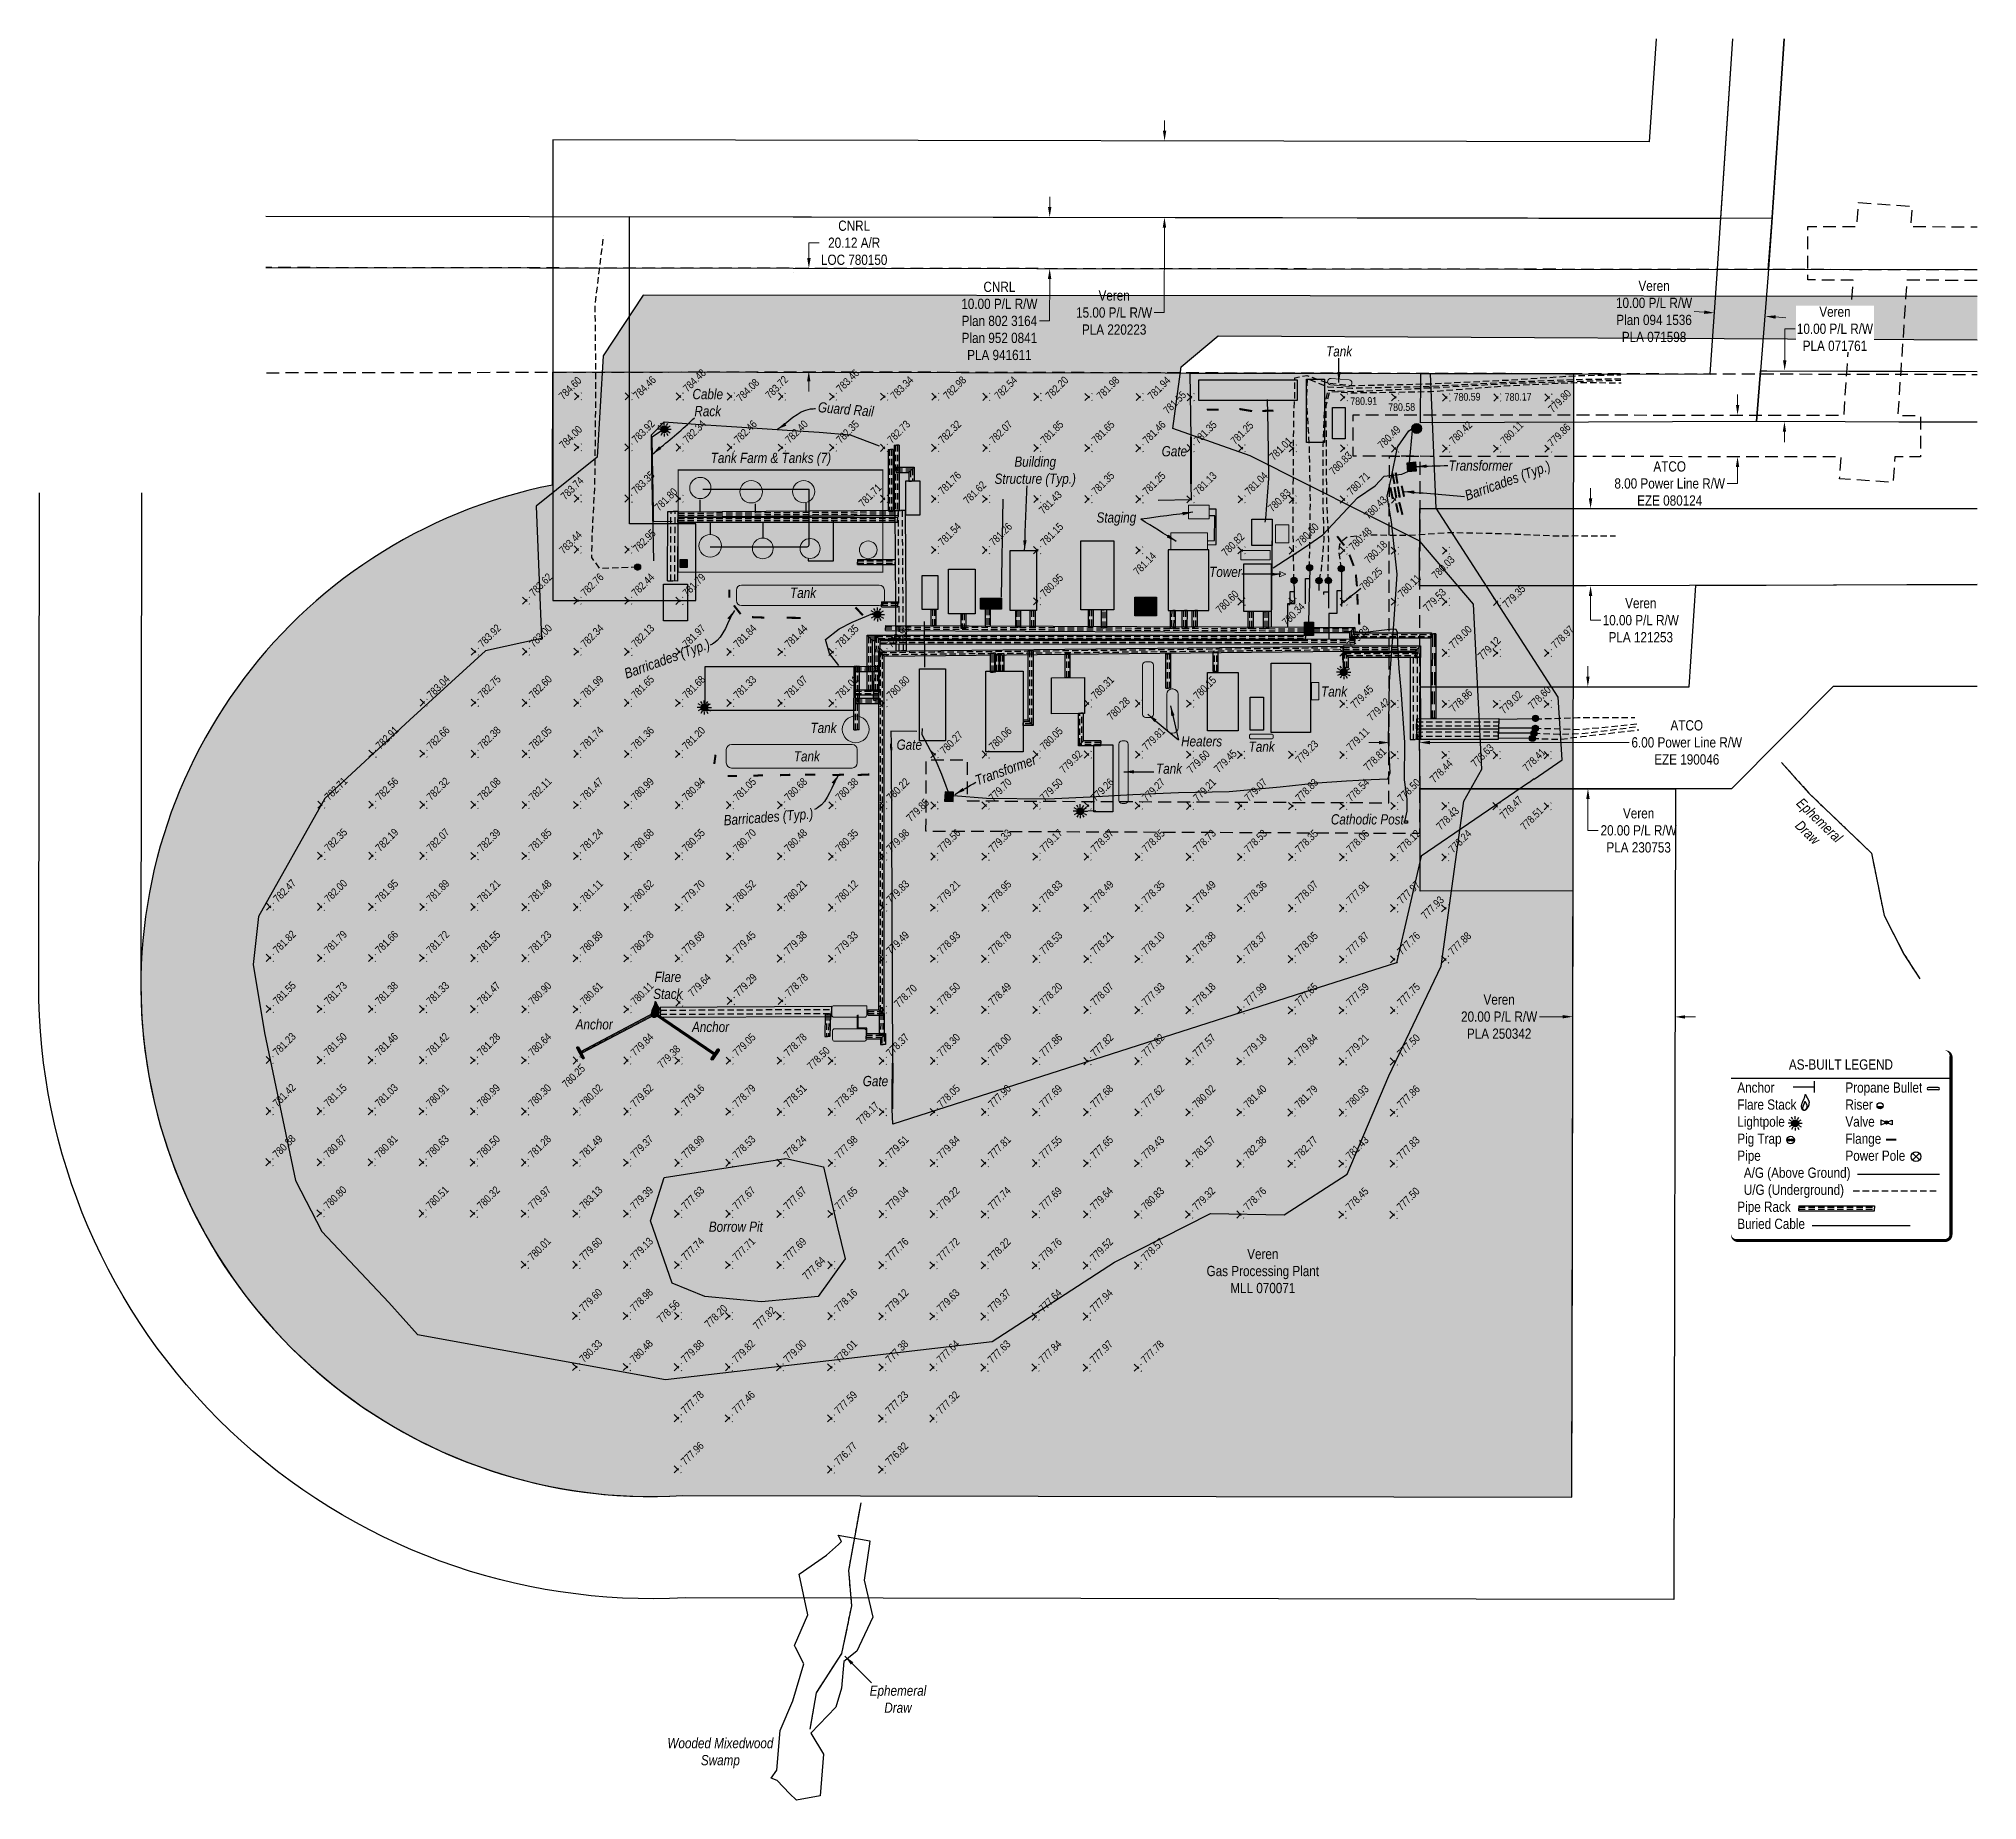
# Model space of a CAD drawing. Extents: x 491646 to 495416, y 6042083 to 6043807.
# Drawn here: x 493519 to 495416, y 6042083 to 6043807 of the extents above; entities that cross this region are included whole.
import ezdxf

# ---------------------------------------------------------------- set-up
doc = ezdxf.new("R2010")
doc.units = 0
doc.header["$LTSCALE"] = 5
doc.header["$PDMODE"] = 3
doc.header["$PDSIZE"] = 3.5
for name, pattern in [('DASHED4', [1.875, 1.25, -0.625]), ('foc-ACCESSROAD', [3.75, 2.5, -1.25]), ('foc-FLOWLINE', [3.75, 2.5, -1.25]), ('foc-TIELINE', [1.875, 1.25, -0.625]), ('foc-TOPO-ephemeral', [6.25, 3.125, -0.625, 0.625, -0.625, 0.625, -0.625]), ('POWERLINE5', [7.8, 2.4, -0.6, 0.6, -0.6, 0.6, -0.6, 2.4]), ('UG_PIPE', [1.875, 1.25, -0.625])]:
    doc.linetypes.add(name, pattern=pattern)
doc.layers.get('Defpoints').update_dxf_attribs({"color": 9})
for name, color, linetype in [('AS-CABLE', 224, 'foc-CABLE'), ('AS-FENCE', 48, 'foc-FENCE'), ('AS-PIPE-UG', 44, 'UG_PIPE'), ('AS-POWER-EXISTING', 72, 'POWERLINE5'), ('AS-POWER-T', 104, 'Continuous'), ('AS-ROADS', 254, 'Continuous'), ('AS-SYMBOL', 7, 'Continuous'), ('C-RW', 13, 'Continuous'), ('CG-NOTES', 7, 'Continuous'), ('F-AR', 190, 'foc-ACCESSROAD'), ('F-EZE', 190, 'foc-FLOWLINE'), ('F-RW', 190, 'Continuous'), ('L-BD', 7, 'Continuous'), ('P-PROPOSED-H', 21, 'Continuous'), ('T-DRAW', 143, 'foc-TOPO-ephemeral'), ('T-TIE', 201, 'foc-TIELINE'), ('T-WATER', 160, 'Continuous'), ('T-WATER-H', 133, 'Continuous'), ('T-WATER-T', 170, 'Continuous'), ('WETLAND', 143, 'Continuous'), ('WETLAND-T', 146, 'Continuous')]:
    doc.layers.add(name, color=color, linetype=linetype)
for name, color, linetype, lineweight in [('AS-GENERAL', 48, 'Continuous', 18), ('C-RW-T', 13, 'Continuous', 9), ('C-WS-T', 13, 'Continuous', 9), ('F-EZE-T', 190, 'Continuous', 9), ('F-RW-T', 190, 'Continuous', 9), ('T-TEXT', 48, 'Continuous', 18), ('T-TIE-T', 201, 'Continuous', 18)]:
    doc.layers.add(name, color=color, linetype=linetype, lineweight=lineweight)
for name, color, linetype, true_color in [('AS-PIPE-AG', 7, 'Continuous', 0x7d00fa), ('AS-PIPE-RACK', 7, 'Continuous', 0xc48aff), ('AS-STRUCTURE-H', 7, 'Continuous', 0xa8a8a8)]:
    doc.layers.add(name, color=color, linetype=linetype, true_color=true_color)
doc.layers.add('AS-STRUCTURE', color=7, linetype='Continuous', lineweight=30, true_color=0x595959)
doc.styles.add('80CG', font='ARIALN.TTF', dxfattribs={"height": 10})
doc.styles.add('80L', font='ARIALN.TTF', dxfattribs={"height": 10})
doc.styles.add('ELEVATION', font='ARIALN.TTF', dxfattribs={"height": 2.5})
doc.styles.add('foc-LtypeFont', font='ARIALN.TTF', dxfattribs={"height": 7.35})
doc.linetypes.add('foc-CABLE', pattern='A,2,-1,["C",foc-LtypeFont,S=0.2,R=0,X=-0.625,Y=-0.75],-1.24,8', length=12.24)
doc.linetypes.add('foc-FENCE', pattern='A,10,-1,["X",foc-LtypeFont,S=0.2,R=0,X=-0.625,Y=-0.75],-1.24', length=12.24)
doc.linetypes.add('foc-TOPO-flowdirection-NOLINE', pattern='A,0,[">",foc-LtypeFont,S=0.3,R=0,X=0,Y=-0.945],-20,[">",foc-LtypeFont,S=0.3,R=0,X=0,Y=-0.945],0', length=20)
doc.dimstyles.new('Compass 5 000', dxfattribs={"dimscale": 5, "dimtxt": 9, "dimasz": 2, "dimexe": 0.2, "dimexo": 0.0625, "dimgap": 0.5, "dimtad": 0, "dimtih": 1, "dimtoh": 1, "dimzin": 0, "dimdsep": 46, "dimtxsty": '80CG', "dimcen": 0.1, "dimse1": 1, "dimse2": 1, "dimclrd": 256, "dimclrt": 256, "dimaunit": 1, "dimadec": 4, "dimazin": 0, "dimtfac": 0.06, "dimtofl": 0, "dimtmove": 0, "dimatfit": 1, "dimfxl": 0.2, "dimtolj": 1, "dimtzin": 0, "dimlwd": -1, "dimarcsym": 0})

msp = doc.modelspace()

# ---------------------------------------------------------------- texts
at = {"insert": (495225.348, 6042807.908), "char_height": 10, "attachment_point": 1, "style": '80L'}
msp.add_mtext_dynamic_manual_height_columns('\\pxqc;AS-BUILT LEGEND', width=114.82982, gutter_width=45, heights=[0], dxfattribs=at)
at = {"layer": 'AS-CABLE', "char_height": 10, "attachment_point": 1, "style": '80L'}
for s, width, insert in [('{\\fArial Narrow|b0|i1|c0|p34;Transformer}', 63.47653, (494898.907, 6043394.132)), ('\\pxqc;{\\fArial Narrow|b0|i1|c0|p34;Cathodic Post}', 71.91446, (494783.364, 6043047.84))]:
    msp.add_mtext_dynamic_manual_height_columns(s, width=width, gutter_width=50, heights=[0], dxfattribs=dict(at, insert=insert))
at = {"layer": 'AS-CABLE', "insert": (494434.328, 6043085.272), "char_height": 10, "attachment_point": 1, "rotation": 20, "style": '80L'}
msp.add_mtext_dynamic_manual_height_columns('{\\fArial Narrow|b0|i1|c0|p34;Transformer}', width=63.47653, gutter_width=50, heights=[0], dxfattribs=at)
at = {"layer": 'AS-GENERAL', "char_height": 10, "attachment_point": 1, "style": '80L'}
for s, width, insert in [('{\\fArial Narrow|b0|i1|c0|p34;Tank}', 40.92906, (494778.994, 6043505.875)), ('\\pxqc;{\\fArial Narrow|b0|i1|c0|p34;Tank Farm & Tanks (7)}', 119.42921, (494176.003, 6043401.543)), ('{\\fArial Narrow|b0|i1|c0|p34;Gate}', 24.66344, (494618.117, 6043408.145)), ('{\\fArial Narrow|b0|i1|c0|p34;Staging}', 24.66344, (494554.316, 6043343.271)), ('{\\fArial Narrow|b0|i1|c0|p34;Tower}', 24.66344, (494664.59, 6043290.01)), ('{\\fArial Narrow|b0|i1|c0|p34;Tank}', 40.92906, (494254.462, 6043269.548)), ('{\\fArial Narrow|b0|i1|c0|p34;Tank}', 40.92906, (494774.059, 6043172.917)), ('{\\fArial Narrow|b0|i1|c0|p34;Tank}', 40.92906, (494274.494, 6043137.388)), ('{\\fArial Narrow|b0|i1|c0|p34;Gate}', 24.66344, (494358.707, 6043120.927)), ('{\\fArial Narrow|b0|i1|c0|p34;Heaters}', 40.92906, (494637.133, 6043124.229)), ('{\\fArial Narrow|b0|i1|c0|p34;Tank}', 40.92906, (494703.211, 6043118.997)), ('{\\fArial Narrow|b0|i1|c0|p34;Tank}', 40.92906, (494258.177, 6043109.543)), ('{\\fArial Narrow|b0|i1|c0|p34;Tank}', 40.92906, (494612.592, 6043097.447)), ('{\\fArial Narrow|b0|i1|c0|p34;Gate}', 24.66344, (494325.615, 6042791.711))]:
    msp.add_mtext_dynamic_manual_height_columns(s, width=width, gutter_width=50, heights=[0], dxfattribs=dict(at, insert=insert))
for insert, rotation in [((494912.621, 6043363.66), 20), ((494090.102, 6043189.419), 20), ((494188.111, 6043046.678), 4.398579)]:
    msp.add_mtext_dynamic_manual_height_columns('\\pxqc;{\\fArial Narrow|b0|i1|c0|p34;Barricades (Typ.)}', width=89.84533, gutter_width=50, heights=[0], dxfattribs=dict(at, insert=insert, rotation=rotation))
at = {"layer": 'AS-PIPE-AG', "insert": (494155.8, 6043464.039), "char_height": 10, "attachment_point": 1, "style": '80L'}
msp.add_mtext_dynamic_manual_height_columns('\\pxqc;{\\fArial Narrow|b0|i1|c0|p34;Cable Rack}', width=36.24873, gutter_width=50, heights=[0], dxfattribs=at)
at = {"layer": 'AS-POWER-T', "char_height": 9.99479, "attachment_point": 1, "style": '80L'}
for insert in [(494044.146, 6042847.21), (494157.978, 6042844.667)]:
    msp.add_mtext_dynamic_manual_height_columns('\\pxqc;{\\fArial Narrow|b0|i1|c0|p34;Anchor}', width=37.37246, gutter_width=49.974, heights=[0], dxfattribs=dict(at, insert=insert))
at = {"layer": 'AS-STRUCTURE', "insert": (494451.719, 6043397.868), "char_height": 10, "attachment_point": 1, "style": '80L'}
msp.add_mtext_dynamic_manual_height_columns('\\pxqc,t9;{\\fArial Narrow|b0|i1|c0|p34;Building Structure (Typ.)}', width=85.3319, gutter_width=50, heights=[0], dxfattribs=at)
at = {"layer": 'C-WS-T', "insert": (494661.991, 6042622.449), "char_height": 9.99481, "attachment_point": 1, "style": '80L'}
msp.add_mtext_dynamic_manual_height_columns('\\pxqc;Veren\\PGas Processing Plant\\PMLL 070071', width=110.14513, gutter_width=49.974, heights=[0], dxfattribs=at)
at = {"layer": 'CG-NOTES', "char_height": 10, "attachment_point": 1, "style": '80L'}
for s, insert, width in [('Anchor\\PFlare Stack\\PLightpole\\PPig Trap\\PPipe\\P  A/G (Above Ground)\\P  U/G (Underground)\\PPipe Rack\\PBuried Cable', (495181.359, 6042785.357), 110.20914), ('Propane Bullet\\PRiser\\PValve\\PFlange\\PPower Pole', (495287.158, 6042785.357), 85.18186)]:
    msp.add_mtext(s, dxfattribs=dict(at, insert=insert, width=width))
at = {"layer": 'T-TEXT', "linetype": 'Continuous', "insert": (494282.256, 6043451.364), "char_height": 9.99479, "attachment_point": 1, "rotation": 355.332949, "style": '80L'}
msp.add_mtext_dynamic_manual_height_columns('{\\fArial Narrow|b0|i1|c0|p34;Guard Rail}', width=55.30991, gutter_width=49.974, heights=[0], dxfattribs=at)
at = {"layer": 'T-TEXT', "linetype": 'Continuous', "insert": (494120.206, 6042893.656), "char_height": 9.99479, "attachment_point": 1, "style": '80L'}
msp.add_mtext_dynamic_manual_height_columns('\\pxqc;{\\fArial Narrow|b0|i1|c0|p34;Flare Stack}', width=29.348, gutter_width=49.974, heights=[0], dxfattribs=at)
at = {"layer": 'T-TIE-T', "char_height": 7.5, "width": 26, "attachment_point": 1, "style": 'ELEVATION'}
for s, insert, rotation in [('784.48', (494148.901, 6043465.718), 44.999991), ('783.46', (494298.901, 6043465.518), 44.999991), ('784.60', (494027.264, 6043458.253), 44.999991), ('784.46', (494100.115, 6043458.846), 44.999991), ('784.08', (494201.079, 6043456.239), 44.999991), ('783.72', (494229.398, 6043459.121), 44.999991), ('783.34', (494351.92, 6043458.765), 44.999991), ('782.98', (494403.612, 6043458.693), 44.999991), ('782.54', (494453.612, 6043458.593), 44.999991), ('782.20', (494503.612, 6043458.543), 44.999991), ('781.98', (494553.612, 6043458.493), 44.999991), ('781.94', (494603.612, 6043458.393), 44.999991), ('781.55', (494618.884, 6043444.194), 44.999991), ('780.59', (494903.743, 6043459.879), 0.893701), ('780.17', (494953.743, 6043459.829), 0.893701), ('779.80', (494995.539, 6043445.65), 44.999991), ('780.91', (494802.611, 6043455.72), 0.893701), ('780.58', (494839.743, 6043449.85), 0.893701), ('784.00', (494027.899, 6043410.356), 44.999991), ('783.92', (494098.801, 6043415.818), 44.999991), ('782.73', (494348.801, 6043415.468), 44.999991), ('782.32', (494398.801, 6043415.418), 44.999991), ('782.07', (494448.801, 6043415.318), 44.999991), ('781.85', (494498.801, 6043415.268), 44.999991), ('781.65', (494548.801, 6043415.218), 44.999991), ('781.46', (494598.801, 6043415.118), 44.999991), ('781.35', (494648.801, 6043415.068), 44.999991), ('781.25', (494684.716, 6043414.378), 44.999991), ('780.49', (494828.622, 6043410.259), 44.999991), ('780.42', (494898.801, 6043414.718), 44.999991), ('780.11', (494948.801, 6043414.668), 44.999991), ('779.86', (494994.98, 6043412.504), 44.999991), ('781.01', (494722.609, 6043398.983), 44.999991), ('780.83', (494781.233, 6043384.64), 44.999991), ('783.35', (494098.701, 6043365.818), 44.999991), ('781.76', (494398.701, 6043365.418), 44.999991), ('781.35', (494548.701, 6043365.218), 44.999991), ('781.25', (494598.701, 6043365.118), 44.999991), ('781.13', (494648.701, 6043365.068), 44.999991), ('781.04', (494698.701, 6043365.018), 44.999991), ('780.71', (494798.701, 6043364.868), 44.999991), ('783.74', (494029.256, 6043360.242), 44.999991), ('781.80', (494121.122, 6043349.335), 44.999991), ('781.71', (494320.794, 6043353.35), 44.999991), ('781.62', (494423.198, 6043356.026), 44.999991), ('781.43', (494497.209, 6043346.379), 44.999991), ('780.83', (494721.237, 6043348.482), 44.999991), ('780.43', (494815.345, 6043341.362), 44.999991), ('783.44', (494027.716, 6043307.298), 44.999991), ('782.95', (494099.801, 6043308.867), 44.999991), ('781.54', (494398.601, 6043315.418), 44.999991), ('781.26', (494448.601, 6043315.318), 44.999991), ('781.15', (494498.601, 6043315.268), 44.999991), ('780.82', (494675.813, 6043305.219), 44.999991), ('780.18', (494815.698, 6043297.815), 44.999991), ('780.25', (494810.941, 6043271.488), 44.999991), ('780.03', (494881.586, 6043282.974), 44.999991), ('783.62', (493998.501, 6043265.918), 44.999991), ('782.76', (494048.901, 6043265.868), 44.999991), ('782.44', (494098.501, 6043265.818), 44.999991), ('781.79', (494148.501, 6043265.718), 44.999991), ('780.95', (494498.501, 6043265.268), 44.999991), ('780.11', (494848.501, 6043264.818), 44.999991), ('779.53', (494873.105, 6043250.99), 44.999991), ('779.35', (494950.889, 6043254.485), 44.999991), ('780.60', (494670.218, 6043249.142), 44.999991), ('783.92', (493948.401, 6043215.968), 44.999991), ('783.00', (493998.401, 6043215.918), 44.999991), ('782.34', (494048.851, 6043215.868), 44.999991), ('782.13', (494098.401, 6043215.818), 44.999991), ('781.97', (494148.401, 6043215.718), 44.999991), ('781.84', (494198.401, 6043215.668), 44.999991), ('781.44', (494248.401, 6043215.618), 44.999991), ('781.35', (494298.401, 6043215.518), 44.999991), ('780.99', (494348.401, 6043215.468), 44.999991), ('779.89', (494798.401, 6043214.868), 44.999991), ('779.00', (494898.401, 6043214.718), 44.999991), ('778.97', (494998.401, 6043214.618), 44.999991), ('779.12', (494926.625, 6043203.707), 44.999991), ('783.04', (493898.301, 6043166.068), 44.999991), ('782.75', (493948.301, 6043165.968), 44.999991), ('782.60', (493998.301, 6043165.918), 44.999991), ('781.99', (494048.751, 6043165.868), 44.999991), ('781.65', (494098.301, 6043165.818), 44.999991), ('781.68', (494148.301, 6043165.718), 44.999991), ('781.33', (494198.301, 6043165.668), 44.999991), ('781.07', (494248.301, 6043165.618), 44.999991), ('781.01', (494298.301, 6043165.518), 44.999991), ('780.80', (494348.301, 6043165.468), 44.999991), ('780.31', (494548.301, 6043165.218), 44.999991), ('780.15', (494648.301, 6043165.068), 44.999991), ('779.45', (494802.026, 6043156.182), 44.999991), ('780.28', (494563.829, 6043144.602), 44.999991), ('778.86', (494899.05, 6043152.555), 44.999991), ('779.02', (494947.926, 6043150.798), 44.999991), ('778.60', (494975.814, 6043155.468), 44.999991), ('782.91', (493848.201, 6043116.118), 44.999991), ('782.66', (493898.201, 6043116.068), 44.999991), ('782.38', (493948.201, 6043115.968), 44.999991), ('782.05', (493998.201, 6043115.918), 44.999991), ('781.74', (494048.651, 6043115.868), 44.999991), ('781.36', (494098.201, 6043115.818), 44.999991), ('781.20', (494148.201, 6043115.718), 44.999991), ('780.27', (494400.321, 6043111.431), 44.999991), ('780.06', (494448.201, 6043115.318), 44.999991), ('780.05', (494498.201, 6043115.268), 44.999991), ('779.81', (494598.201, 6043115.118), 44.999991), ('779.23', (494748.201, 6043102.43), 44.999991), ('779.11', (494798.201, 6043114.868), 44.999991), ('778.63', (494919.842, 6043098.834), 44.999991), ('779.92', (494517.303, 6043092.628), 44.999991), ('779.60', (494641.94, 6043092.711), 44.999991), ('779.45', (494668.466, 6043093.253), 44.999991), ('778.44', (494879.661, 6043083.337), 44.999991), ('778.41', (494970.52, 6043094.541), 44.999991), ('782.71', (493798.101, 6043066.168), 44.999991), ('782.56', (493848.101, 6043066.118), 44.999991), ('782.32', (493898.101, 6043066.068), 44.999991), ('782.08', (493948.101, 6043065.968), 44.999991), ('782.11', (493998.101, 6043065.918), 44.999991), ('781.47', (494048.551, 6043065.868), 44.999991), ('780.99', (494098.101, 6043065.818), 44.999991), ('780.94', (494148.101, 6043065.718), 44.999991), ('781.05', (494198.101, 6043065.668), 44.999991), ('780.68', (494248.101, 6043065.618), 44.999991), ('780.38', (494298.101, 6043065.518), 44.999991), ('779.26', (494548.101, 6043065.218), 44.999991), ('778.47', (494948.101, 6043047.825), 44.999991), ('778.43', (494885.97, 6043037.113), 44.999991), ('778.51', (494968.242, 6043037.132), 44.999991), ('782.35', (493798.001, 6043016.168), 44.999991), ('782.19', (493848.001, 6043016.118), 44.999991), ('782.07', (493898.001, 6043016.068), 44.999991), ('782.39', (493948.001, 6043015.968), 44.999991), ('781.85', (493998.001, 6043015.918), 44.999991), ('781.24', (494048.451, 6043015.868), 44.999991), ('780.68', (494098.001, 6043015.818), 44.999991), ('780.55', (494148.001, 6043015.718), 44.999991), ('780.70', (494198.001, 6043015.668), 44.999991), ('780.48', (494248.001, 6043015.618), 44.999991), ('780.35', (494298.001, 6043015.518), 44.999991), ('779.56', (494398.001, 6043015.418), 44.999991), ('779.33', (494448.001, 6043015.318), 44.999991), ('779.17', (494498.001, 6043015.268), 44.999991), ('778.97', (494548.001, 6043015.218), 44.999991), ('778.85', (494598.001, 6043015.118), 44.999991), ('778.73', (494648.001, 6043015.068), 44.999991), ('778.53', (494698.001, 6043015.018), 44.999991), ('778.35', (494748.001, 6043014.918), 44.999991), ('778.06', (494798.001, 6043014.868), 44.999991), ('778.12', (494848.001, 6043014.818), 44.999991), ('778.24', (494898.001, 6043014.718), 44.999991), ('782.47', (493747.901, 6042966.268), 44.999991), ('782.00', (493797.901, 6042966.168), 44.999991), ('781.95', (493847.901, 6042966.118), 44.999991), ('781.89', (493897.901, 6042966.068), 44.999991), ('781.21', (493947.901, 6042965.968), 44.999991), ('781.48', (493997.901, 6042965.918), 44.999991), ('781.11', (494048.351, 6042965.868), 44.999991), ('780.62', (494097.901, 6042965.818), 44.999991), ('779.70', (494147.901, 6042965.718), 44.999991), ('780.52', (494197.901, 6042965.668), 44.999991), ('780.21', (494247.901, 6042965.618), 44.999991), ('780.12', (494297.901, 6042965.518), 44.999991), ('779.21', (494397.901, 6042965.418), 44.999991), ('778.95', (494447.901, 6042965.318), 44.999991), ('778.83', (494497.901, 6042965.268), 44.999991), ('778.49', (494547.901, 6042965.218), 44.999991), ('778.35', (494597.901, 6042965.118), 44.999991), ('778.49', (494647.901, 6042965.068), 44.999991), ('778.36', (494697.901, 6042965.018), 44.999991), ('778.07', (494747.901, 6042964.918), 44.999991), ('777.91', (494797.901, 6042964.868), 44.999991), ('777.93', (494871.157, 6042949.869), 44.999991), ('781.82', (493747.801, 6042916.268), 44.999991), ('781.79', (493797.801, 6042916.168), 44.999991), ('781.66', (493847.801, 6042916.118), 44.999991), ('781.72', (493897.801, 6042916.068), 44.999991), ('781.55', (493947.801, 6042915.968), 44.999991), ('781.23', (493997.801, 6042915.918), 44.999991), ('780.89', (494048.251, 6042915.868), 44.999991), ('780.28', (494097.801, 6042915.818), 44.999991), ('779.69', (494147.801, 6042915.718), 44.999991), ('779.45', (494197.801, 6042915.668), 44.999991), ('779.38', (494247.801, 6042915.618), 44.999991), ('779.33', (494297.801, 6042915.518), 44.999991), ('778.93', (494397.801, 6042915.418), 44.999991), ('778.78', (494447.801, 6042915.318), 44.999991), ('778.53', (494497.801, 6042915.268), 44.999991), ('778.21', (494547.801, 6042915.218), 44.999991), ('778.10', (494597.801, 6042915.118), 44.999991), ('778.38', (494647.801, 6042915.068), 44.999991), ('778.37', (494697.801, 6042915.018), 44.999991), ('778.05', (494747.801, 6042914.918), 44.999991), ('777.87', (494797.801, 6042914.868), 44.999991), ('777.88', (494897.801, 6042914.718), 44.999991), ('779.64', (494153.803, 6042874.033), 44.999991), ('779.29', (494198.812, 6042874.149), 44.999991), ('778.78', (494248.812, 6042874.099), 44.999991), ('781.55', (493747.751, 6042866.268), 44.999991), ('781.73', (493797.751, 6042866.168), 44.999991), ('781.38', (493847.751, 6042866.118), 44.999991), ('781.33', (493897.751, 6042866.068), 44.999991), ('781.47', (493947.751, 6042865.968), 44.999991), ('780.90', (493997.751, 6042865.918), 44.999991), ('780.61', (494048.151, 6042865.868), 44.999991), ('780.11', (494097.751, 6042865.818), 44.999991), ('778.70', (494355.495, 6042863.456), 44.999991), ('778.50', (494397.751, 6042865.418), 44.999991), ('778.49', (494447.751, 6042865.318), 44.999991), ('778.20', (494497.751, 6042865.268), 44.999991), ('778.07', (494547.751, 6042865.218), 44.999991), ('777.93', (494597.751, 6042865.118), 44.999991), ('778.18', (494647.751, 6042865.068), 44.999991), ('777.99', (494697.751, 6042865.018), 44.999991), ('777.59', (494797.751, 6042864.868), 44.999991), ('777.75', (494847.751, 6042864.818), 44.999991), ('781.23', (493747.651, 6042816.268), 44.999991), ('781.50', (493797.651, 6042816.168), 44.999991), ('781.46', (493847.651, 6042816.118), 44.999991), ('781.42', (493897.651, 6042816.068), 44.999991), ('781.28', (493947.651, 6042815.968), 44.999991), ('780.64', (493997.651, 6042815.918), 44.999991), ('779.84', (494097.651, 6042815.818), 44.999991), ('779.05', (494197.651, 6042815.668), 44.999991), ('778.78', (494247.651, 6042815.618), 44.999991), ('778.30', (494397.651, 6042815.418), 44.999991), ('778.00', (494447.651, 6042815.318), 44.999991), ('777.86', (494497.651, 6042815.268), 44.999991), ('777.57', (494647.651, 6042815.068), 44.999991), ('779.18', (494697.651, 6042815.018), 44.999991), ('779.84', (494747.651, 6042814.918), 44.999991), ('779.21', (494797.651, 6042814.868), 44.999991), ('777.50', (494847.651, 6042814.818), 44.999991), ('779.38', (494123.883, 6042803.975), 44.999991), ('778.50', (494270.151, 6042802.468), 44.999991), ('780.25', (494030.691, 6042784.909), 44.999991), ('781.42', (493747.551, 6042766.268), 44.999991), ('781.15', (493797.551, 6042766.168), 44.999991), ('781.03', (493847.551, 6042766.118), 44.999991), ('780.91', (493897.551, 6042766.068), 44.999991), ('780.99', (493947.551, 6042765.968), 44.999991), ('780.30', (493997.551, 6042765.918), 44.999991), ('780.02', (494047.951, 6042765.868), 44.999991), ('779.62', (494097.551, 6042765.818), 44.999991), ('779.16', (494147.551, 6042765.718), 44.999991), ('778.79', (494197.551, 6042765.668), 44.999991), ('778.51', (494247.551, 6042765.618), 44.999991), ('778.36', (494297.551, 6042765.518), 44.999991), ('778.05', (494397.551, 6042765.418), 44.999991), ('777.69', (494497.551, 6042765.268), 44.999991), ('777.68', (494547.551, 6042765.218), 44.999991), ('777.62', (494597.551, 6042765.118), 44.999991), ('780.02', (494647.551, 6042765.068), 44.999991), ('781.40', (494697.551, 6042765.018), 44.999991), ('781.79', (494747.551, 6042764.918), 44.999991), ('780.93', (494797.551, 6042764.868), 44.999991), ('777.86', (494847.551, 6042764.818), 44.999991), ('780.88', (493747.451, 6042716.268), 44.999991), ('780.87', (493797.451, 6042716.168), 44.999991), ('780.81', (493847.451, 6042716.118), 44.999991), ('780.63', (493897.451, 6042716.068), 44.999991), ('780.50', (493947.451, 6042715.968), 44.999991), ('781.28', (493997.451, 6042715.918), 44.999991), ('781.49', (494047.851, 6042715.868), 44.999991), ('779.37', (494097.451, 6042715.818), 44.999991), ('778.99', (494147.451, 6042715.718), 44.999991), ('778.53', (494197.451, 6042715.668), 44.999991), ('778.24', (494247.451, 6042715.618), 44.999991), ('777.98', (494297.451, 6042715.518), 44.999991), ('779.51', (494347.451, 6042715.468), 44.999991), ('779.84', (494397.451, 6042715.418), 44.999991), ('777.81', (494447.451, 6042715.318), 44.999991), ('777.55', (494497.451, 6042715.268), 44.999991), ('777.65', (494547.451, 6042715.218), 44.999991), ('779.43', (494597.451, 6042715.118), 44.999991), ('781.57', (494647.451, 6042715.068), 44.999991), ('782.38', (494697.451, 6042715.018), 44.999991), ('782.77', (494747.451, 6042714.918), 44.999991), ('781.43', (494797.451, 6042714.868), 44.999991), ('777.83', (494847.451, 6042714.818), 44.999991), ('780.80', (493797.351, 6042666.168), 44.999991), ('780.51', (493897.351, 6042666.068), 44.999991), ('780.32', (493947.351, 6042665.968), 44.999991), ('779.97', (493997.351, 6042665.918), 44.999991), ('783.13', (494047.751, 6042665.868), 44.999991), ('779.39', (494097.351, 6042665.818), 44.999991), ('777.63', (494147.351, 6042665.718), 44.999991), ('777.67', (494197.351, 6042665.668), 44.999991), ('777.67', (494247.351, 6042665.618), 44.999991), ('777.65', (494297.351, 6042665.518), 44.999991), ('779.04', (494347.351, 6042665.468), 44.999991), ('779.22', (494397.351, 6042665.418), 44.999991), ('777.74', (494447.351, 6042665.318), 44.999991), ('777.69', (494497.351, 6042665.268), 44.999991), ('779.64', (494547.351, 6042665.218), 44.999991), ('780.83', (494597.351, 6042665.118), 44.999991), ('779.32', (494647.351, 6042665.068), 44.999991), ('778.76', (494697.351, 6042665.018), 44.999991), ('778.45', (494797.351, 6042664.868), 44.999991), ('777.50', (494847.351, 6042664.818), 44.999991), ('780.01', (493997.251, 6042615.918), 44.999991), ('779.60', (494047.651, 6042615.868), 44.999991), ('779.13', (494097.251, 6042615.818), 44.999991), ('777.74', (494147.251, 6042615.718), 44.999991), ('777.71', (494197.251, 6042615.668), 44.999991), ('777.69', (494247.251, 6042615.618), 44.999991), ('777.76', (494347.251, 6042615.468), 44.999991), ('777.72', (494397.251, 6042615.418), 44.999991), ('778.22', (494447.251, 6042615.318), 44.999991), ('779.76', (494497.251, 6042615.268), 44.999991), ('779.52', (494547.251, 6042615.218), 44.999991), ('778.57', (494597.251, 6042615.118), 44.999991), ('777.64', (494265.777, 6042596.954), 44.999991), ('779.60', (494047.551, 6042565.868), 44.999991), ('778.98', (494097.151, 6042565.818), 44.999991), ('778.56', (494123.322, 6042554.708), 44.999991), ('778.20', (494169.99, 6042550.048), 44.999991), ('778.16', (494297.151, 6042565.518), 44.999991), ('779.12', (494347.151, 6042565.468), 44.999991), ('779.63', (494397.151, 6042565.418), 44.999991), ('779.37', (494447.151, 6042565.318), 44.999991), ('777.64', (494497.151, 6042565.268), 44.999991), ('777.94', (494547.151, 6042565.218), 44.999991), ('777.82', (494217.427, 6042548.206), 44.999991), ('780.33', (494047.501, 6042515.868), 44.999991), ('780.48', (494097.051, 6042515.818), 44.999991), ('779.88', (494147.051, 6042515.718), 44.999991), ('779.82', (494197.051, 6042515.668), 44.999991), ('779.00', (494247.051, 6042515.618), 44.999991), ('778.01', (494297.051, 6042515.518), 44.999991), ('777.38', (494347.051, 6042515.468), 44.999991), ('777.64', (494397.051, 6042515.418), 44.999991), ('777.63', (494447.051, 6042515.318), 44.999991), ('777.84', (494497.051, 6042515.268), 44.999991), ('777.97', (494547.051, 6042515.218), 44.999991), ('777.78', (494597.051, 6042515.118), 44.999991), ('777.78', (494146.951, 6042465.718), 44.999991), ('777.46', (494196.951, 6042465.668), 44.999991), ('777.59', (494296.951, 6042465.518), 44.999991), ('777.23', (494346.951, 6042465.468), 44.999991), ('777.32', (494396.951, 6042465.418), 44.999991), ('776.77', (494296.851, 6042415.518), 44.999991), ('777.96', (494146.851, 6042415.718), 44.999991), ('776.82', (494346.851, 6042415.468), 44.999991)]:
    msp.add_mtext(s, dxfattribs=dict(at, insert=insert, rotation=rotation))
at = {"layer": 'T-TIE-T', "char_height": 7.5, "width": 26, "attachment_point": 1, "rotation": 44.999991, "style": 'ELEVATION', "bg_fill": 1, "box_fill_scale": 1.1, "bg_fill_color": 254, "bg_fill_transparency": 0}
for s, insert in [('782.34', (494148.801, 6043415.718)), ('782.46', (494198.801, 6043415.668)), ('782.40', (494248.801, 6043415.618)), ('782.35', (494298.801, 6043415.518)), ('780.60', (494748.601, 6043314.918)), ('780.48', (494800.511, 6043310.851)), ('781.14', (494589.527, 6043286.592)), ('780.34', (494735.008, 6043237.036)), ('779.42', (494818.323, 6043143.807)), ('778.81', (494814.806, 6043095.105)), ('780.22', (494348.101, 6043065.468)), ('779.70', (494448.101, 6043065.318)), ('779.50', (494498.101, 6043065.268)), ('779.27', (494598.101, 6043065.118)), ('779.21', (494648.101, 6043065.068)), ('779.07', (494698.101, 6043065.018)), ('778.83', (494748.101, 6043064.918)), ('778.54', (494798.101, 6043064.868)), ('778.50', (494848.101, 6043064.818)), ('779.85', (494367.343, 6043045.297)), ('779.98', (494348.001, 6043015.468)), ('779.83', (494347.901, 6042965.468)), ('777.97', (494847.901, 6042964.818)), ('779.49', (494347.801, 6042915.468)), ('777.76', (494847.801, 6042914.818)), ('777.65', (494747.751, 6042864.918)), ('778.37', (494347.651, 6042815.468)), ('777.82', (494547.651, 6042815.218)), ('777.82', (494597.651, 6042815.118)), ('777.90', (494447.551, 6042765.318)), ('778.17', (494318.503, 6042748.591))]:
    msp.add_mtext(s, dxfattribs=dict(at, insert=insert))
at = {"layer": 'T-WATER-T', "insert": (495245.041, 6043065.066), "char_height": 10, "attachment_point": 1, "rotation": 316.15528, "style": '80L'}
msp.add_mtext_dynamic_manual_height_columns('\\pxqc;{\\fArial Narrow|b0|i1|c0|p34;Ephemeral Draw}', width=55.97995, gutter_width=50, heights=[0], dxfattribs=at)
at = {"layer": 'T-WATER-T', "insert": (494165.655, 6042649.171), "char_height": 10, "width": 71.50307, "attachment_point": 1, "style": '80L'}
msp.add_mtext('\\pxqc;{\\fArial Narrow|b0|i1|c0|p34;Borrow Pit}', dxfattribs=at)
at = {"layer": 'T-WATER-T', "insert": (494332.092, 6042195.102), "char_height": 9.99479, "attachment_point": 1, "style": '80L'}
msp.add_mtext_dynamic_manual_height_columns('\\pxqc;{\\fArial Narrow|b0|i1|c0|p34;Ephemeral \\PDraw}', width=55.95077, gutter_width=250, heights=[0], dxfattribs=at)
at = {"layer": 'WETLAND-T', "insert": (494134.087, 6042143.737), "char_height": 9.99479, "width": 104.39754, "attachment_point": 1, "style": '80L'}
msp.add_mtext('\\pxqc;{\\fArial Narrow|b0|i1|c0|p34;Wooded Mixedwood\\PSwamp}', dxfattribs=at)

# ---------------------------------------------------------------- blocks, each defined once
blk = doc.blocks.new('*D50')
at = {"layer": 'C-RW-T', "transparency": 16777216}
for p, q in [((494621, 6043716.8), (494621, 6043726.8)), ((494620.8, 6043621.9), (494620.6, 6043538.8)), ((494620.6, 6043538.8), (494610.6, 6043538.8))]:
    blk.add_line(p, q, dxfattribs=at)
for points in [[(494619.3, 6043716.8), (494622.6, 6043716.8), (494620.9, 6043706.8)], [(494619.1, 6043621.9), (494622.5, 6043621.9), (494620.8, 6043631.9)]]:
    blk.add_solid(points, dxfattribs=at)
at = {"layer": 'Defpoints', "color": 0, "transparency": 16777216}
for p in [(494599, 6043706.9), (494620.9, 6043706.8), (494598.9, 6043631.9)]:
    blk.add_point(p, dxfattribs=at)
at = {"layer": 'C-RW-T', "transparency": 16777216, "insert": (494571.6, 6043538.8), "char_height": 10, "attachment_point": 5, "style": '80CG'}
blk.add_mtext('\\A1;Veren\\P15.00 P/L R/W\\PPLA 220223', dxfattribs=at)
blk = doc.blocks.new('*D51')
at = {"layer": 'C-RW-T', "transparency": 16777216}
for p, q in [((495227.7, 6043491.9), (495227.9, 6043522.9)), ((495227.9, 6043522.9), (495237.9, 6043522.9)), ((495227.4, 6043422.1), (495227.4, 6043412.1))]:
    blk.add_line(p, q, dxfattribs=at)
for points in [[(495226.1, 6043491.9), (495229.4, 6043491.9), (495227.7, 6043481.9)], [(495225.8, 6043422.1), (495229.1, 6043422.1), (495227.5, 6043432.1)]]:
    blk.add_solid(points, dxfattribs=at)
at = {"layer": 'Defpoints', "color": 0, "transparency": 16777216}
for p in [(495227.7, 6043481.9), (495228.4, 6043481.9), (495228.2, 6043432.1)]:
    blk.add_point(p, dxfattribs=at)
at = {"layer": 'C-RW-T', "transparency": 16777216, "insert": (495276.9, 6043522.9), "char_height": 10, "attachment_point": 5, "style": '80CG', "bg_fill": 3, "box_fill_scale": 1.1, "bg_fill_color": 256, "bg_fill_true_color": 13158600, "bg_fill_transparency": 0}
blk.add_mtext('\\A1;Veren\\P10.00 P/L R/W\\PPLA 071761', dxfattribs=at)
blk = doc.blocks.new('lightpole')
h = blk.add_hatch(color=255)
h.dxf.hatch_style = 1
h.paths.add_polyline_path([(-0.78, 0, 1), (0.78, 0, 1)])
h.paths.add_polyline_path([(0.68, 0, -1), (-0.68, 0, -1)], flags=16)
h = blk.add_hatch(color=13)
h.dxf.hatch_style = 1
edge = h.paths.add_edge_path()
edge.add_arc((0, 0), 0.682, 0, 360)
at = {"color": 13}
for p, q in [((-0.86, 0), (-1.38, 0)), ((-0.75, 0.43), (-1.19, 0.69)), ((-0.43, 0.75), (-0.69, 1.19)), ((0, 0.86), (0, 1.38)), ((0.43, 0.75), (0.69, 1.19)), ((0.75, 0.43), (1.19, 0.69)), ((0.86, 0), (1.38, 0)), ((-0.75, -0.43), (-1.19, -0.69)), ((-0.43, -0.75), (-0.69, -1.19)), ((0, -0.86), (0, -1.38)), ((0.43, -0.75), (0.69, -1.19)), ((0.75, -0.43), (1.19, -0.69))]:
    blk.add_line(p, q, dxfattribs=at)
blk.add_circle((0, 0), 0.682, dxfattribs=at)
blk = doc.blocks.new('POWERPOLE')
h = blk.add_hatch(color=255)
edge = h.paths.add_edge_path()
edge.add_arc((0, 0), 0.96, 0, 360)
at = {"linetype": 'Continuous'}
for p, q in [((0.68, -0.68), (-0.68, 0.68)), ((-0.68, -0.68), (0.68, 0.68))]:
    blk.add_line(p, q, dxfattribs=at)
blk.add_circle((0, 0), 0.96, dxfattribs=at)
blk = doc.blocks.new('*D57')
at = {"layer": 'Defpoints', "color": 0, "transparency": 16777216}
for p in [(494390.7, 6043632.3), (494390.7, 6043581.9), (494508.5, 6043581.8)]:
    blk.add_point(p, dxfattribs=at)
at = {"layer": 'F-RW-T', "transparency": 16777216}
for p, q in [((494508.6, 6043642.1), (494508.6, 6043652.1)), ((494508.5, 6043571.8), (494508.4, 6043530.6)), ((494508.4, 6043530.6), (494498.4, 6043530.6))]:
    blk.add_line(p, q, dxfattribs=at)
for points in [[(494506.9, 6043642.1), (494510.2, 6043642.1), (494508.5, 6043632.1)], [(494506.8, 6043571.8), (494510.1, 6043571.8), (494508.5, 6043581.8)]]:
    blk.add_solid(points, dxfattribs=at)
at = {"layer": 'F-RW-T', "transparency": 16777216, "insert": (494459.3, 6043530.6), "char_height": 10, "attachment_point": 5, "style": '80CG'}
blk.add_mtext('\\A1;CNRL\\P10.00 P/L R/W\\PPlan 802 3164\\PPlan 952 0841\\PPLA 941611', dxfattribs=at)
blk = doc.blocks.new('*D55')
at = {"layer": 'Defpoints', "color": 0, "transparency": 16777216}
for p in [(494321, 6043582), (494272.8, 6043481.6), (494320.9, 6043481.5)]:
    blk.add_point(p, dxfattribs=at)
at = {"layer": 'F-EZE-T', "transparency": 16777216}
for p, q in [((494272.9, 6043592.1), (494272.9, 6043607.1)), ((494272.9, 6043607.1), (494282.9, 6043607.1)), ((494272.8, 6043471.6), (494272.7, 6043461.6))]:
    blk.add_line(p, q, dxfattribs=at)
for points in [[(494271.2, 6043592.1), (494274.6, 6043592.1), (494272.9, 6043582.1)], [(494271.1, 6043471.6), (494274.4, 6043471.6), (494272.8, 6043481.6)]]:
    blk.add_solid(points, dxfattribs=at)
at = {"layer": 'F-EZE-T', "transparency": 16777216, "insert": (494317.2, 6043607.1), "char_height": 10, "attachment_point": 5, "style": '80CG'}
blk.add_mtext('\\A1;CNRL\\P20.12 A/R\\PLOC 780150', dxfattribs=at)
blk = doc.blocks.new('*D56')
at = {"layer": 'C-RW-T', "transparency": 16777216}
for p, q in [((495149, 6043539.2), (495139, 6043539.9)), ((495218.8, 6043534.5), (495228.8, 6043533.8))]:
    blk.add_line(p, q, dxfattribs=at)
for points in [[(495149.1, 6043540.8), (495148.9, 6043537.5), (495159, 6043538.5)], [(495218.9, 6043536.1), (495218.7, 6043532.8), (495208.8, 6043535.1)]]:
    blk.add_solid(points, dxfattribs=at)
at = {"layer": 'Defpoints', "color": 0, "transparency": 16777216}
for p in [(495166.7, 6043652.8), (495216.6, 6043649.4), (495159, 6043538.5)]:
    blk.add_point(p, dxfattribs=at)
at = {"layer": 'C-RW-T', "transparency": 16777216, "insert": (495099.9, 6043539.9), "char_height": 10, "attachment_point": 5, "style": '80CG'}
blk.add_mtext('\\A1;Veren\\P10.00 P/L R/W\\PPlan 094 1536\\PPLA 071598', dxfattribs=at)
blk = doc.blocks.new('*D52')
at = {"layer": 'C-RW-T', "transparency": 16777216}
for p, q in [((495010.4, 6042849.7), (494987.9, 6042849.7)), ((495130.3, 6042849.5), (495140.3, 6042849.4))]:
    blk.add_line(p, q, dxfattribs=at)
for points in [[(495010.4, 6042851.3), (495010.4, 6042848), (495020.4, 6042849.7)], [(495130.3, 6042851.1), (495130.3, 6042847.8), (495120.3, 6042849.5)]]:
    blk.add_solid(points, dxfattribs=at)
at = {"layer": 'Defpoints', "color": 0, "transparency": 16777216}
for p in [(495020.3, 6042843.2), (495020.4, 6042849.7), (495120.3, 6042843)]:
    blk.add_point(p, dxfattribs=at)
at = {"layer": 'C-RW-T', "transparency": 16777216, "insert": (494948.3, 6042849.7), "char_height": 10, "attachment_point": 5, "style": '80CG'}
blk.add_mtext('\\A1;Veren\\P20.00 P/L R/W\\PPLA 250342', dxfattribs=at)
blk = doc.blocks.new('*D53')
at = {"layer": 'C-RW-T', "transparency": 16777216}
for p, q in [((495035.1, 6043182.6), (495035.1, 6043192.6)), ((495035.2, 6043062.7), (495035.2, 6043032)), ((495035.2, 6043032), (495045.2, 6043032))]:
    blk.add_line(p, q, dxfattribs=at)
for points in [[(495036.8, 6043182.6), (495033.5, 6043182.6), (495035.1, 6043172.6)], [(495036.9, 6043062.7), (495033.5, 6043062.7), (495035.2, 6043072.7)]]:
    blk.add_solid(points, dxfattribs=at)
at = {"layer": 'Defpoints', "color": 0, "transparency": 16777216}
for p in [(494915.3, 6043172.5), (495035.1, 6043172.6), (494915.4, 6043072.6)]:
    blk.add_point(p, dxfattribs=at)
at = {"layer": 'C-RW-T', "transparency": 16777216, "insert": (495084.8, 6043032), "char_height": 10, "attachment_point": 5, "style": '80CG'}
blk.add_mtext('\\A1;Veren\\P20.00 P/L R/W\\PPLA 230753', dxfattribs=at)
blk = doc.blocks.new('*D54')
at = {"layer": 'C-RW-T', "transparency": 16777216}
for p, q in [((495037.7, 6043356.9), (495037.7, 6043366.9)), ((495037.8, 6043261.5), (495037.8, 6043237.7)), ((495037.8, 6043237.7), (495047.8, 6043237.7))]:
    blk.add_line(p, q, dxfattribs=at)
for points in [[(495039.4, 6043356.9), (495036.1, 6043356.9), (495037.8, 6043346.9)], [(495039.4, 6043261.5), (495036.1, 6043261.5), (495037.8, 6043271.5)]]:
    blk.add_solid(points, dxfattribs=at)
at = {"layer": 'Defpoints', "color": 0, "transparency": 16777216}
for p in [(495037.8, 6043346.9), (495079.4, 6043346.9), (495079.4, 6043271.5)]:
    blk.add_point(p, dxfattribs=at)
at = {"layer": 'C-RW-T', "transparency": 16777216, "insert": (495086.9, 6043237.7), "char_height": 10, "attachment_point": 5, "style": '80CG'}
blk.add_mtext('\\A1;Veren\\P10.00 P/L R/W\\PPLA 121253', dxfattribs=at)
blk = doc.blocks.new('RISER')
h = blk.add_hatch(color=255)
h.dxf.hatch_style = 1
edge = h.paths.add_edge_path()
edge.add_arc((0, 0), 0.7, 0, 360)
blk.add_hatch(color=13).paths.add_polyline_path([(0.58, -0.15), (-0.58, -0.15, 0.774597)])
at = {"color": 13}
blk.add_line((-0.58, -0.15), (0.58, -0.15), dxfattribs=at)
blk.add_circle((0, 0), 0.6, dxfattribs=at)
blk = doc.blocks.new('*D59')
at = {"layer": 'Defpoints', "color": 0, "transparency": 16777216}
for p in [(495142.1, 6043438.5), (495142, 6043397.7), (495181.6, 6043397.7)]:
    blk.add_point(p, dxfattribs=at)
at = {"layer": 'F-EZE-T', "transparency": 16777216}
for p, q in [((495181.6, 6043448.5), (495181.6, 6043458.5)), ((495181.5, 6043387.7), (495181.5, 6043371.5)), ((495181.5, 6043371.5), (495171.5, 6043371.5))]:
    blk.add_line(p, q, dxfattribs=at)
for points in [[(495180, 6043448.5), (495183.3, 6043448.5), (495181.6, 6043438.5)], [(495179.9, 6043387.7), (495183.2, 6043387.7), (495181.6, 6043397.7)]]:
    blk.add_solid(points, dxfattribs=at)
at = {"layer": 'F-EZE-T', "transparency": 16777216, "insert": (495115.2, 6043371.5), "char_height": 10, "attachment_point": 5, "style": '80CG'}
blk.add_mtext('\\A1;ATCO\\P8.00 Power Line R/W\\PEZE 080124', dxfattribs=at)
blk = doc.blocks.new('*D60')
at = {"layer": 'Defpoints', "color": 0, "transparency": 16777216}
for p in [(494840.7, 6043247.9), (494870.5, 6043247.9), (494870.5, 6043118)]:
    blk.add_point(p, dxfattribs=at)
at = {"layer": 'F-EZE-T', "transparency": 16777216}
for p, q in [((494830.8, 6043118), (494820.8, 6043118)), ((494880.5, 6043118), (495075.5, 6043118.1))]:
    blk.add_line(p, q, dxfattribs=at)
for points in [[(494830.8, 6043119.6), (494830.8, 6043116.3), (494840.8, 6043118)], [(494880.5, 6043119.7), (494880.5, 6043116.3), (494870.5, 6043118)]]:
    blk.add_solid(points, dxfattribs=at)
at = {"layer": 'F-EZE-T', "transparency": 16777216, "insert": (495131.9, 6043118.1), "char_height": 10, "attachment_point": 5, "style": '80CG'}
blk.add_mtext('\\A1;ATCO\\P6.00 Power Line R/W\\PEZE 190046', dxfattribs=at)
blk = doc.blocks.new('*U61')
h = blk.add_hatch(color=255)
h.dxf.hatch_style = 1
edge = h.paths.add_edge_path()
edge.add_arc((0, 16.49), 0.2, 0, 180, ccw=False)
edge.add_line((0.2, 16.49), (0.2, 0.2))
edge.add_line((0.2, 0.2), (-0.2, 0.2))
edge.add_line((-0.2, 0.2), (-0.2, 16.49))
h = blk.add_hatch(color=255)
h.dxf.hatch_style = 1
edge = h.paths.add_edge_path()
edge.add_arc((-1.1, 0), 0.2, 90, 270, ccw=False)
edge.add_line((-1.1, 0.2), (0.2, 0.2))
edge.add_line((0.2, 0.2), (1.1, 0.2))
edge.add_arc((1.1, 0), 0.2, -90, 90, ccw=False)
edge.add_line((1.1, -0.2), (-1.1, -0.2))
at = {"color": 255, "flags": 128}
blk.add_lwpolyline([(-0.2, 16.49, -1), (0.2, 16.49), (0.2, 0.2), (-0.2, 0.2)], format="xyb", close=True, dxfattribs=at)
at = {"color": 72, "const_width": 0.1, "flags": 128}
for points in [[(0, 16.49), (0, 0)], [(-1.1, 0), (1.1, 0)]]:
    blk.add_lwpolyline(points, dxfattribs=at)
at = {"color": 255}
blk.add_lwpolyline([(-1.1, -0.2, -1), (-1.1, 0.2), (0.2, 0.2), (1.1, 0.2, -1), (1.1, -0.2)], format="xyb", close=True, dxfattribs=at)
blk = doc.blocks.new('*U62')
h = blk.add_hatch(color=255)
h.dxf.hatch_style = 1
edge = h.paths.add_edge_path()
edge.add_arc((0, 14.25), 0.2, 0, 180, ccw=False)
edge.add_line((0.2, 14.25), (0.2, 0.2))
edge.add_line((0.2, 0.2), (-0.2, 0.2))
edge.add_line((-0.2, 0.2), (-0.2, 14.25))
h = blk.add_hatch(color=255)
h.dxf.hatch_style = 1
edge = h.paths.add_edge_path()
edge.add_arc((-1.1, 0), 0.2, 90, 270, ccw=False)
edge.add_line((-1.1, 0.2), (0.2, 0.2))
edge.add_line((0.2, 0.2), (1.1, 0.2))
edge.add_arc((1.1, 0), 0.2, -90, 90, ccw=False)
edge.add_line((1.1, -0.2), (-1.1, -0.2))
at = {"color": 255, "flags": 128}
blk.add_lwpolyline([(-0.2, 14.25, -1), (0.2, 14.25), (0.2, 0.2), (-0.2, 0.2)], format="xyb", close=True, dxfattribs=at)
at = {"color": 72, "const_width": 0.1, "flags": 128}
for points in [[(0, 14.25), (0, 0)], [(-1.1, 0), (1.1, 0)]]:
    blk.add_lwpolyline(points, dxfattribs=at)
at = {"color": 255}
blk.add_lwpolyline([(-1.1, -0.2, -1), (-1.1, 0.2), (0.2, 0.2), (1.1, 0.2, -1), (1.1, -0.2)], format="xyb", close=True, dxfattribs=at)
blk = doc.blocks.new('FLARE')
h = blk.add_hatch(color=255)
h.dxf.hatch_style = 1
h.paths.add_polyline_path([(0.16, 2.41, 0.114147), (0.13, 2.43), (0.11, 2.44, 0.261551), (0.01, 2.42), (0, 2.41, 0.131268), (-0.03, 2.37), (-0.04, 2.35, 0.041497), (-0.05, 2.33), (-0.05, 2.29, 0.015174), (-0.05, 2.29), (-0.06, 2.24, 0.004376), (-0.06, 2.24), (-0.07, 2.18), (-0.08, 2.11), (-0.09, 2.05), (-0.1, 1.98), (-0.12, 1.91), (-0.14, 1.83), (-0.17, 1.76), (-0.19, 1.68), (-0.22, 1.61), (-0.26, 1.53), (-0.29, 1.46), (-0.32, 1.39), (-0.36, 1.32), (-0.39, 1.25, 0.000505), (-0.39, 1.25), (-0.43, 1.18, 0.002398), (-0.43, 1.18), (-0.46, 1.1, 0.004177), (-0.46, 1.1), (-0.5, 1.03, 0.005735), (-0.5, 1.03), (-0.53, 0.95, 0.006994), (-0.53, 0.95), (-0.56, 0.87, 0.00791), (-0.57, 0.87), (-0.6, 0.78, 0.008323), (-0.6, 0.78), (-0.63, 0.69, 0.008095), (-0.63, 0.68), (-0.66, 0.59, 0.008067), (-0.66, 0.59), (-0.68, 0.49, 0.008387), (-0.68, 0.49), (-0.7, 0.39, 0.009056), (-0.71, 0.38), (-0.72, 0.28, 0.010123), (-0.72, 0.28), (-0.74, 0.18, 0.011689), (-0.74, 0.18), (-0.75, 0.08, 0.013925), (-0.75, 0.08), (-0.75, -0.02, 0.016488), (-0.75, -0.02), (-0.75, -0.11, 0.017255), (-0.75, -0.12), (-0.74, -0.2, 0.01735), (-0.74, -0.2), (-0.73, -0.28, 0.017311), (-0.73, -0.29), (-0.71, -0.36, 0.01715), (-0.71, -0.36), (-0.69, -0.43, 0.016886), (-0.69, -0.44), (-0.66, -0.5, 0.016546), (-0.66, -0.5), (-0.63, -0.56, 0.016164), (-0.63, -0.56), (-0.6, -0.61, 0.016329), (-0.6, -0.62), (-0.57, -0.66, 0.018828), (-0.57, -0.67), (-0.54, -0.71, 0.022087), (-0.53, -0.71), (-0.5, -0.75, 0.025345), (-0.49, -0.76), (-0.46, -0.78, 0.028234), (-0.45, -0.79), (-0.42, -0.82, 0.030298), (-0.41, -0.82), (-0.37, -0.84, 0.031129), (-0.36, -0.85), (-0.32, -0.86, 0.030544), (-0.31, -0.87), (-0.27, -0.88, 0.028465), (-0.26, -0.88), (-0.22, -0.89, 0.025311), (-0.21, -0.89), (-0.16, -0.89, 0.02283), (-0.15, -0.89), (-0.11, -0.89, 0.021226), (-0.1, -0.89), (-0.05, -0.88, 0.020401), (-0.04, -0.88), (0, -0.87, 0.020299), (0.01, -0.87), (0.05, -0.85, 0.020911), (0.06, -0.85), (0.11, -0.83, 0.022277), (0.11, -0.83), (0.15, -0.81, 0.023712), (0.16, -0.8), (0.2, -0.78, 0.022408), (0.21, -0.78), (0.24, -0.75, 0.01993), (0.25, -0.74), (0.28, -0.72, 0.017146), (0.28, -0.71), (0.31, -0.68, 0.014211), (0.32, -0.68), (0.35, -0.64, 0.011221), (0.35, -0.64), (0.37, -0.61, 0.008212), (0.38, -0.61), (0.4, -0.57, 0.005172), (0.4, -0.57), (0.42, -0.54, 0.002523), (0.43, -0.54), (0.45, -0.5, 0.001671), (0.45, -0.5), (0.47, -0.47, 0.001229), (0.47, -0.47), (0.49, -0.44, 0.00075), (0.49, -0.44), (0.51, -0.41, 0.00026), (0.51, -0.41), (0.54, -0.37), (0.56, -0.34), (0.58, -0.3), (0.61, -0.27), (0.63, -0.23, 0.001311), (0.63, -0.23), (0.66, -0.19, 0.003726), (0.66, -0.19), (0.69, -0.15, 0.006065), (0.69, -0.14), (0.72, -0.1, 0.008452), (0.72, -0.1), (0.74, -0.05, 0.010991), (0.75, -0.05), (0.77, 0, 0.013767), (0.77, 0), (0.79, 0.05, 0.016839), (0.8, 0.05), (0.81, 0.1, 0.019104), (0.82, 0.11), (0.83, 0.15, 0.016987), (0.83, 0.16), (0.84, 0.21, 0.013636), (0.84, 0.21), (0.85, 0.26, 0.010244), (0.85, 0.27), (0.86, 0.31, 0.006846), (0.86, 0.32), (0.86, 0.37, 0.003419), (0.86, 0.37), (0.86, 0.41), (0.87, 0.46), (0.87, 0.5), (0.88, 0.54), (0.88, 0.59), (0.89, 0.63, 0.001278), (0.89, 0.63), (0.89, 0.67, 0.004735), (0.89, 0.67), (0.9, 0.71, 0.008354), (0.9, 0.72), (0.9, 0.76, 0.012059), (0.9, 0.76), (0.9, 0.8, 0.015712), (0.9, 0.81), (0.9, 0.85, 0.018457), (0.9, 0.85), (0.9, 0.89, 0.018102), (0.9, 0.9), (0.89, 0.94, 0.016533), (0.89, 0.95), (0.88, 0.99, 0.014576), (0.88, 0.99), (0.87, 1.03, 0.012435), (0.86, 1.04), (0.85, 1.08, 0.010283), (0.85, 1.09), (0.83, 1.13, 0.00824), (0.83, 1.13), (0.81, 1.18, 0.00638), (0.81, 1.18), (0.78, 1.23, 0.004735), (0.78, 1.23), (0.76, 1.29, 0.003388), (0.75, 1.29), (0.73, 1.34, 0.002345), (0.73, 1.34), (0.7, 1.4, 0.001492), (0.7, 1.4), (0.67, 1.46, 0.000746), (0.67, 1.46), (0.63, 1.51), (0.6, 1.57), (0.57, 1.62), (0.55, 1.68), (0.52, 1.73), (0.49, 1.78), (0.47, 1.83), (0.45, 1.87), (0.42, 1.92), (0.4, 1.97), (0.38, 2.02), (0.35, 2.08, 0.000332), (0.35, 2.08), (0.33, 2.13, 0.001849), (0.33, 2.13), (0.3, 2.19, 0.0038), (0.3, 2.19), (0.27, 2.24, 0.006473), (0.27, 2.24), (0.25, 2.29, 0.010865), (0.24, 2.3), (0.22, 2.34, 0.019524), (0.22, 2.34), (0.19, 2.38, 0.041077), (0.18, 2.39)])
at = {"color": 13, "flags": 128}
for points in [[(0.11, -0.72), (0.07, -0.74), (0.03, -0.76), (-0.02, -0.77), (-0.07, -0.78), (-0.11, -0.79), (-0.16, -0.79), (-0.2, -0.79), (-0.25, -0.78), (-0.29, -0.77), (-0.32, -0.76), (-0.36, -0.74), (-0.4, -0.71), (-0.43, -0.68), (-0.46, -0.65), (-0.49, -0.61), (-0.52, -0.56), (-0.54, -0.51), (-0.57, -0.46), (-0.59, -0.4), (-0.61, -0.33), (-0.63, -0.26), (-0.64, -0.19), (-0.65, -0.11), (-0.65, -0.02), (-0.65, 0.07), (-0.64, 0.17), (-0.63, 0.27), (-0.61, 0.36), (-0.58, 0.46), (-0.56, 0.56), (-0.53, 0.66), (-0.5, 0.75), (-0.47, 0.83), (-0.44, 0.91), (-0.41, 0.99), (-0.37, 1.06), (-0.34, 1.13), (-0.3, 1.2), (-0.27, 1.27), (-0.23, 1.34), (-0.2, 1.42), (-0.16, 1.49), (-0.13, 1.57), (-0.1, 1.65), (-0.07, 1.73), (-0.04, 1.8), (-0.02, 1.88), (0, 1.96), (0.01, 2.03), (0.02, 2.1), (0.03, 2.17), (0.04, 2.22), (0.05, 2.27), (0.05, 2.31), (0.06, 2.34), (0.08, 2.35), (0.09, 2.34), (0.11, 2.32), (0.13, 2.29), (0.16, 2.25), (0.18, 2.2), (0.21, 2.14), (0.24, 2.09), (0.26, 2.03), (0.29, 1.98), (0.31, 1.93), (0.33, 1.88), (0.36, 1.83), (0.38, 1.78), (0.41, 1.73), (0.43, 1.68), (0.46, 1.63), (0.49, 1.58), (0.52, 1.52), (0.55, 1.47), (0.58, 1.41), (0.61, 1.35), (0.64, 1.3), (0.67, 1.24), (0.69, 1.19), (0.72, 1.14), (0.74, 1.09), (0.75, 1.05), (0.77, 1), (0.78, 0.96), (0.79, 0.92), (0.8, 0.88), (0.8, 0.84), (0.8, 0.8), (0.8, 0.76), (0.8, 0.72), (0.79, 0.68), (0.79, 0.64), (0.78, 0.6), (0.78, 0.56), (0.77, 0.51), (0.77, 0.47), (0.76, 0.42), (0.76, 0.37), (0.76, 0.33), (0.75, 0.28), (0.74, 0.23), (0.73, 0.18), (0.72, 0.13), (0.7, 0.09), (0.68, 0.04), (0.66, 0), (0.63, -0.05), (0.61, -0.09), (0.58, -0.13), (0.55, -0.17), (0.53, -0.21), (0.5, -0.25), (0.48, -0.28), (0.45, -0.32), (0.43, -0.35), (0.41, -0.38), (0.39, -0.42), (0.37, -0.45), (0.34, -0.48), (0.32, -0.51), (0.3, -0.55), (0.27, -0.58), (0.24, -0.61), (0.21, -0.64), (0.18, -0.67), (0.15, -0.7)], [(0.02, -0.75), (-0.01, -0.76), (-0.03, -0.77), (-0.05, -0.78), (-0.08, -0.78), (-0.11, -0.79), (-0.13, -0.79), (-0.16, -0.79), (-0.18, -0.78), (-0.2, -0.78), (-0.23, -0.77), (-0.25, -0.76), (-0.26, -0.74), (-0.28, -0.73), (-0.3, -0.71), (-0.32, -0.69), (-0.33, -0.66), (-0.35, -0.63), (-0.36, -0.6), (-0.37, -0.57), (-0.39, -0.53), (-0.4, -0.49), (-0.4, -0.45), (-0.41, -0.41), (-0.41, -0.36), (-0.41, -0.31), (-0.4, -0.25), (-0.39, -0.2), (-0.38, -0.14), (-0.37, -0.09), (-0.36, -0.03), (-0.34, 0.02), (-0.32, 0.07), (-0.31, 0.12), (-0.29, 0.16), (-0.27, 0.21), (-0.25, 0.25), (-0.23, 0.29), (-0.21, 0.33), (-0.19, 0.37), (-0.17, 0.41), (-0.15, 0.45), (-0.14, 0.49), (-0.12, 0.53), (-0.1, 0.58), (-0.08, 0.62), (-0.07, 0.66), (-0.06, 0.71), (-0.05, 0.75), (-0.04, 0.79), (-0.03, 0.83), (-0.03, 0.87), (-0.02, 0.9), (-0.02, 0.93), (-0.01, 0.95), (-0.01, 0.96), (0, 0.97), (0.01, 0.96), (0.02, 0.95), (0.03, 0.94), (0.04, 0.91), (0.06, 0.88), (0.07, 0.86), (0.09, 0.82), (0.1, 0.79), (0.12, 0.76), (0.13, 0.74), (0.14, 0.71), (0.16, 0.68), (0.17, 0.65), (0.18, 0.63), (0.2, 0.6), (0.21, 0.57), (0.23, 0.54), (0.25, 0.51), (0.26, 0.47), (0.28, 0.44), (0.3, 0.41), (0.31, 0.38), (0.33, 0.35), (0.34, 0.32), (0.36, 0.29), (0.37, 0.27), (0.38, 0.24), (0.39, 0.22), (0.39, 0.19), (0.4, 0.17), (0.4, 0.15), (0.41, 0.13), (0.41, 0.1), (0.41, 0.08), (0.4, 0.06), (0.4, 0.04), (0.4, 0.01), (0.39, -0.01), (0.39, -0.03), (0.39, -0.06), (0.39, -0.08), (0.38, -0.11), (0.38, -0.14), (0.38, -0.16), (0.38, -0.19), (0.37, -0.22), (0.37, -0.24), (0.36, -0.27), (0.35, -0.3), (0.34, -0.32), (0.32, -0.35), (0.31, -0.37), (0.3, -0.4), (0.28, -0.42), (0.27, -0.44), (0.25, -0.46), (0.24, -0.48), (0.22, -0.5), (0.21, -0.52), (0.2, -0.54), (0.19, -0.56), (0.17, -0.58), (0.16, -0.6), (0.15, -0.61), (0.14, -0.63), (0.12, -0.65), (0.11, -0.67), (0.09, -0.69), (0.08, -0.7), (0.06, -0.72), (0.04, -0.74)]]:
    blk.add_lwpolyline(points, close=True, dxfattribs=at)

# ---------------------------------------------------------------- dimensions: what is measured, and where the dimension line sits
at = {"layer": 'C-RW-T', "color": 4}
dim = msp.add_linear_dim(base=(494620.937, 6043706.843), p1=(494598.914, 6043631.921), p2=(494599.048, 6043706.882), angle=89.897668, text='Veren\\P15.00 P/L R/W\\PPLA 220223', dimstyle='Compass 5 000', dxfattribs=at)
dim.commit()
dim.dimension.update_dxf_attribs({"geometry": '*D50', "text_midpoint": (494571.554, 6043538.785), "dimtype": 161})
at = {"layer": 'C-RW-T'}
for base, p1, p2, angle, text, picture, middle in [((495037.752, 6043346.938), (495079.404, 6043271.545), (495079.384, 6043346.949), 90.015152, 'Veren\\P10.00 P/L R/W\\PPLA 121253', '*D54', (495086.863, 6043237.69)), ((495035.148, 6043172.605), (494915.401, 6043072.592), (494915.347, 6043172.54), 90.031034, 'Veren\\P20.00 P/L R/W\\PPLA 230753', '*D53', (495084.76, 6043031.999)), ((495020.362, 6042849.663), (495120.298, 6042843.003), (495020.35, 6042843.196), 179.889505, 'Veren\\P20.00 P/L R/W\\PPLA 250342', '*D52', (494948.34, 6042849.726))]:
    dim = msp.add_linear_dim(base=base, p1=p1, p2=p2, angle=angle, text=text, dimstyle='Compass 5 000', dxfattribs=at)
    dim.commit()
    dim.dimension.update_dxf_attribs({"geometry": picture, "text_midpoint": middle, "dimtype": 161})
at = {"layer": 'F-EZE-T'}
for base, p1, p2, angle, text, picture, middle in [((494272.771, 6043481.555), (494320.989, 6043582.024), (494320.86, 6043481.493), 269.926095, 'CNRL\\P20.12 A/R\\PLOC 780150', '*D55', (494317.223, 6043607.1)), ((495181.553, 6043397.698), (495142.074, 6043438.518), (495142.021, 6043397.749), 269.925966, 'ATCO\\P8.00 Power Line R/W\\PEZE 080124', '*D59', (495115.179, 6043371.457)), ((494870.515, 6043117.993), (494840.716, 6043247.853), (494870.476, 6043247.862), 0.017294, 'ATCO\\P6.00 Power Line R/W\\PEZE 190046', '*D60', (495131.864, 6043118.055))]:
    dim = msp.add_linear_dim(base=base, p1=p1, p2=p2, angle=angle, text=text, dimstyle='Compass 5 000', dxfattribs=at)
    dim.commit()
    dim.dimension.update_dxf_attribs({"geometry": picture, "text_midpoint": middle, "dimtype": 161})
at = {"layer": 'F-RW-T'}
dim = msp.add_linear_dim(base=(494508.478, 6043581.783), p1=(494390.749, 6043632.293), p2=(494390.684, 6043581.935), angle=269.926095, text='CNRL\\P10.00 P/L R/W\\PPlan 802 3164\\PPlan 952 0841\\PPLA 941611', dimstyle='Compass 5 000', dxfattribs=at)
dim.commit()
dim.dimension.update_dxf_attribs({"geometry": '*D57', "text_midpoint": (494459.33, 6043530.593), "dimtype": 161})

# ---------------------------------------------------------------- hatches: boundary and pattern name
msp.add_hatch(color=13).paths.add_polyline_path([(495323.986, 6042761.761), (495318.177, 6042761.76, 0.77459668)])
h = msp.add_hatch(color=13)
h.dxf.hatch_style = 1
edge = h.paths.add_edge_path()
edge.add_arc((495237.964, 6042745.324), 3.412, 0, 360)
at = {"layer": 'AS-CABLE'}
h = msp.add_hatch(color=256, dxfattribs=at)
h.dxf.hatch_style = 1
h.paths.add_polyline_path([(494859.073, 6043382.953), (494858.378, 6043391.893), (494866.533, 6043392.613), (494867.228, 6043383.578)])
h = msp.add_hatch(color=256, dxfattribs=at)
h.dxf.hatch_style = 1
h.paths.add_polyline_path([(494406.173, 6043069.823), (494405.583, 6043060.618), (494413.968, 6043060.168), (494414.513, 6043069.463)])
at = {"layer": 'AS-ROADS'}
h = msp.add_hatch(color=256, dxfattribs=at)
h.dxf.hatch_style = 1
h.paths.add_polyline_path([(495416.122, 6043512.156), (495416.122, 6043554.565), (494110.862, 6043555.908), (494071.604, 6043496.336), (494065.784, 6043397.45), (494006.097, 6043349.284), (494011.19, 6043219.859), (493956.497, 6043207.909), (493882.29, 6043140.288), (493799.352, 6043063.215), (493734.372, 6042947.761), (493729.221, 6042900.696), (493740.258, 6042833.774), (493770.489, 6042689.418), (493796.277, 6042639.331), (493861.861, 6042570), (493889.997, 6042538.508), (494132.686, 6042494.506), (494452.23, 6042531.668), (494571.913, 6042609.476), (494666.033, 6042657.089), (494738.076, 6042655.928), (494799.661, 6042695.413), (494840.33, 6042791.801), (494891.667, 6042899.062), (494913.744, 6043060.484), (494931.261, 6043092.06), (494923.128, 6043253.482), (494870.839, 6043315.032), (494704.676, 6043398.646), (494629.147, 6043425.356), (494637.281, 6043485.744), (494673.303, 6043515.938)])
at = {"layer": 'AS-STRUCTURE-H'}
h = msp.add_hatch(color=256, dxfattribs=at)
h.dxf.hatch_style = 1
h.paths.add_polyline_path([(494653.996, 6043453.081), (494751.045, 6043453.081), (494751.045, 6043472.807), (494653.996, 6043472.807)])
h = msp.add_hatch(color=256, dxfattribs=at)
h.dxf.hatch_style = 1
h.paths.add_polyline_path([(494759.96, 6043473.569), (494777.463, 6043473.569), (494777.463, 6043411.735), (494759.96, 6043411.735)])
h = msp.add_hatch(color=256, dxfattribs=at)
h.dxf.hatch_style = 1
h.paths.add_polyline_path([(494785.133, 6043445.993), (494797.629, 6043445.993), (494797.629, 6043415.089), (494785.133, 6043415.089)])
h = msp.add_hatch(color=256, dxfattribs=at)
h.dxf.hatch_style = 1
h.paths.add_polyline_path([(494367.8, 6043374.003), (494381.363, 6043374.003), (494381.363, 6043340.611), (494367.8, 6043340.611)])
h = msp.add_hatch(color=256, dxfattribs=at)
h.dxf.hatch_style = 1
h.paths.add_polyline_path([(494706.401, 6043336.754), (494726.068, 6043336.754), (494726.068, 6043310.923), (494706.401, 6043310.923)])
h = msp.add_hatch(color=256, dxfattribs=at)
h.dxf.hatch_style = 1
h.paths.add_polyline_path([(494538.878, 6043315.522), (494571.2, 6043315.522), (494571.2, 6043247.886), (494538.878, 6043247.886)])
h = msp.add_hatch(color=256, dxfattribs=at)
h.dxf.hatch_style = 1
h.paths.add_polyline_path([(494624.601, 6043247.278), (494664.397, 6043247.278), (494664.397, 6043306.522), (494624.601, 6043306.522)])
h = msp.add_hatch(color=256, dxfattribs=at)
h.dxf.hatch_style = 1
h.paths.add_polyline_path([(494146.791, 6043297.15), (494153.879, 6043297.15), (494153.879, 6043289.211), (494146.791, 6043289.211)])
h = msp.add_hatch(color=256, dxfattribs=at)
h.dxf.hatch_style = 1
h.paths.add_polyline_path([(494409.404, 6043287.574), (494435.68, 6043287.574), (494435.68, 6043243.976), (494409.404, 6043243.976)])
h = msp.add_hatch(color=256, dxfattribs=at)
h.dxf.hatch_style = 1
h.paths.add_polyline_path([(494469.749, 6043305.952), (494495.72, 6043305.952), (494495.72, 6043247.235), (494469.749, 6043247.235)])
h = msp.add_hatch(color=256, dxfattribs=at)
h.dxf.hatch_style = 1
h.paths.add_polyline_path([(494698.635, 6043292.76), (494725.199, 6043292.76), (494725.199, 6043246.392), (494698.635, 6043246.392)])
h = msp.add_hatch(color=256, dxfattribs=at)
h.dxf.hatch_style = 1
h.paths.add_polyline_path([(494130.589, 6043272.996), (494154.055, 6043272.996), (494154.055, 6043236.951), (494130.589, 6043236.951)])
h = msp.add_hatch(color=256, dxfattribs=at)
h.dxf.hatch_style = 1
h.paths.add_polyline_path([(494383.894, 6043281.42), (494398.974, 6043281.42), (494398.974, 6043248.263), (494383.894, 6043248.263)])
h = msp.add_hatch(color=256, dxfattribs=at)
h.dxf.hatch_style = 1
h.paths.add_polyline_path([(494461.423, 6043248.447), (494440.911, 6043248.447), (494440.911, 6043259.158), (494461.423, 6043259.158)])
h = msp.add_hatch(color=256, dxfattribs=at)
h.dxf.hatch_style = 1
h.paths.add_polyline_path([(494591.782, 6043260.173), (494613.018, 6043260.173), (494613.018, 6043241.969), (494591.782, 6043241.969)])
h = msp.add_hatch(color=256, dxfattribs=at)
h.dxf.hatch_style = 1
h.paths.add_polyline_path([(494757.696, 6043235.749), (494766.777, 6043235.749), (494766.777, 6043222.708), (494757.696, 6043222.708)])
h = msp.add_hatch(color=256, dxfattribs=at)
h.dxf.hatch_style = 1
h.paths.add_polyline_path([(494171.464, 6043192.536), (494318.099, 6043192.536), (494318.099, 6043149.383), (494171.464, 6043149.383)])
h = msp.add_hatch(color=256, dxfattribs=at)
h.dxf.hatch_style = 1
h.paths.add_polyline_path([(494725.296, 6043195.631), (494763.646, 6043195.631), (494763.646, 6043127.945), (494725.296, 6043127.945)])
h = msp.add_hatch(color=256, dxfattribs=at)
h.dxf.hatch_style = 1
h.paths.add_polyline_path([(494406.57, 6043119.796), (494380.973, 6043119.796), (494380.973, 6043190.019), (494406.57, 6043190.019)])
h = msp.add_hatch(color=256, dxfattribs=at)
h.dxf.hatch_style = 1
h.paths.add_polyline_path([(494446.004, 6043187.826), (494482.625, 6043187.826), (494482.625, 6043108.821), (494446.004, 6043108.821)])
h = msp.add_hatch(color=256, dxfattribs=at)
h.dxf.hatch_style = 1
h.paths.add_polyline_path([(494510.22, 6043181.44), (494542.492, 6043181.724), (494542.492, 6043146.282), (494510.22, 6043145.998)])
h = msp.add_hatch(color=256, dxfattribs=at)
h.dxf.hatch_style = 1
h.paths.add_polyline_path([(494663.079, 6043186.456), (494693.066, 6043186.456), (494693.066, 6043129.372), (494663.079, 6043129.372)])
h = msp.add_hatch(color=256, dxfattribs=at)
h.dxf.hatch_style = 1
h.paths.add_polyline_path([(494704.65, 6043162.315), (494717.734, 6043162.315), (494717.734, 6043130.169), (494704.65, 6043130.169)])
h = msp.add_hatch(color=256, dxfattribs=at)
h.dxf.hatch_style = 1
h.paths.add_polyline_path([(494551.624, 6043115.791), (494570.242, 6043115.791), (494570.242, 6043050.069), (494551.624, 6043050.069)])
at = {"layer": 'AS-SYMBOL'}
h = msp.add_hatch(color=13, dxfattribs=at)
h.dxf.hatch_style = 1
h.paths.add_polyline_path([(495232.97, 6042728.931, 1), (495230.72, 6042728.931, 1)])
h = msp.add_hatch(color=13, dxfattribs=at)
h.dxf.hatch_style = 1
h.paths.add_polyline_path([(495233.978, 6042728.931, 1), (495236.228, 6042728.931, 1)])
at = {"layer": 'P-PROPOSED-H'}
h = msp.add_hatch(color=256, dxfattribs=at)
h.dxf.hatch_style = 1
edge = h.paths.add_edge_path()
edge.add_line((495019.455, 6042379.566), (495019.938, 6042629.435))
edge.add_line((495019.938, 6042629.435), (495021.403, 6043478.878))
edge.add_line((495021.403, 6043478.878), (494021.873, 6043480.428))
edge.add_line((494021.873, 6043480.428), (494021.778, 6043370.041))
edge.add_line((494021.778, 6043370.041), (494021.883, 6043369.983))
edge.add_arc((494119.014, 6042879.774), 499.739, 101.207434, 273.469934)
edge.add_line((494149.26, 6042380.95), (495019.455, 6042379.566))
at = {"layer": 'T-WATER-H'}
h = msp.add_hatch(color=256, dxfattribs=at)
h.dxf.hatch_style = 1
h.paths.add_polyline_path([(494170.928, 6042575.813), (494139.178, 6042589.042), (494118.011, 6042649.896), (494131.24, 6042692.23), (494250.303, 6042710.75), (494287.345, 6042702.813), (494300.574, 6042644.604), (494308.511, 6042612.854), (494282.053, 6042575.813), (494226.49, 6042570.521)])

# ---------------------------------------------------------------- linework, layer by layer
at = {"color": 1}
msp.add_line((495175.315, 6042789.393), (495390.444, 6042789.393), dxfattribs=at)
at = {"color": 13}
for p, q in [((495377.931, 6042780.371), (495368.331, 6042780.371)), ((495377.931, 6042777.971), (495368.331, 6042777.971)), ((495318.177, 6042761.76), (495323.986, 6042761.761)), ((495233.655, 6042745.324), (495231.069, 6042745.324)), ((495234.232, 6042747.478), (495231.993, 6042748.771)), ((495234.232, 6042743.17), (495231.993, 6042741.877)), ((495235.809, 6042749.055), (495234.516, 6042751.295)), ((495235.809, 6042741.592), (495234.516, 6042739.353)), ((495237.964, 6042749.633), (495237.964, 6042752.218)), ((495237.964, 6042741.015), (495237.964, 6042738.429)), ((495240.118, 6042749.055), (495241.411, 6042751.295)), ((495240.118, 6042741.592), (495241.411, 6042739.353)), ((495241.695, 6042747.478), (495243.935, 6042748.771)), ((495241.695, 6042743.17), (495243.935, 6042741.877)), ((495242.272, 6042745.324), (495244.858, 6042745.324)), ((495321.845, 6042748.402), (495321.845, 6042744.002)), ((495325.901, 6042746.78), (495321.845, 6042748.402)), ((495321.845, 6042744.002), (495325.901, 6042745.624)), ((495328.79, 6042746.78), (495332.846, 6042748.402)), ((495332.846, 6042744.002), (495328.79, 6042745.624)), ((495332.846, 6042748.402), (495332.846, 6042744.002))]:
    msp.add_line(p, q, dxfattribs=at)
at = {"color": 1, "flags": 128}
msp.add_lwpolyline([(495181.315, 6042630.621, 3, 3, 0), (495384.444, 6042630.621, 3, 3, 0.41421356), (495390.444, 6042636.621, 3, 3, 0), (495390.444, 6042810.675, 3, 0, 0.41421356), (495384.444, 6042816.675, 0, 0, 0), (495181.315, 6042816.675, 0, 0, 0.41421356), (495175.315, 6042810.675, 0, 0, 0), (495175.315, 6042636.621, 0, 3, 0.41421356)], format="xyseb", close=True, dxfattribs=at)
at = {"color": 13, "flags": 128}
for points in [[(495248.063, 6042758.32), (495247.861, 6042758.217), (495247.645, 6042758.131), (495247.42, 6042758.063), (495247.19, 6042758.013), (495246.958, 6042757.982), (495246.727, 6042757.971), (495246.503, 6042757.98), (495246.287, 6042758.012), (495246.084, 6042758.065), (495245.892, 6042758.142), (495245.712, 6042758.242), (495245.541, 6042758.365), (495245.379, 6042758.513), (495245.225, 6042758.685), (495245.078, 6042758.881), (495244.937, 6042759.103), (495244.801, 6042759.351), (495244.674, 6042759.624), (495244.558, 6042759.923), (495244.456, 6042760.249), (495244.372, 6042760.6), (495244.309, 6042760.979), (495244.27, 6042761.384), (495244.258, 6042761.816), (495244.276, 6042762.275), (495244.322, 6042762.753), (495244.392, 6042763.245), (495244.483, 6042763.743), (495244.593, 6042764.239), (495244.719, 6042764.728), (495244.857, 6042765.201), (495245.005, 6042765.652), (495245.16, 6042766.076), (495245.32, 6042766.476), (495245.485, 6042766.856), (495245.654, 6042767.222), (495245.825, 6042767.578), (495245.999, 6042767.931), (495246.174, 6042768.284), (495246.35, 6042768.642), (495246.525, 6042769.011), (495246.696, 6042769.388), (495246.862, 6042769.77), (495247.018, 6042770.157), (495247.163, 6042770.545), (495247.294, 6042770.933), (495247.408, 6042771.317), (495247.501, 6042771.696), (495247.574, 6042772.066), (495247.629, 6042772.419), (495247.672, 6042772.746), (495247.708, 6042773.036), (495247.743, 6042773.28), (495247.782, 6042773.47), (495247.83, 6042773.595), (495247.893, 6042773.646), (495247.974, 6042773.617), (495248.072, 6042773.516), (495248.184, 6042773.356), (495248.306, 6042773.149), (495248.434, 6042772.907), (495248.566, 6042772.641), (495248.698, 6042772.364), (495248.828, 6042772.089), (495248.951, 6042771.824), (495249.071, 6042771.569), (495249.188, 6042771.321), (495249.305, 6042771.077), (495249.423, 6042770.834), (495249.545, 6042770.588), (495249.672, 6042770.337), (495249.806, 6042770.077), (495249.949, 6042769.807), (495250.099, 6042769.529), (495250.252, 6042769.245), (495250.406, 6042768.96), (495250.558, 6042768.675), (495250.706, 6042768.396), (495250.847, 6042768.124), (495250.977, 6042767.864), (495251.094, 6042767.616), (495251.199, 6042767.382), (495251.29, 6042767.158), (495251.367, 6042766.943), (495251.43, 6042766.735), (495251.479, 6042766.532), (495251.513, 6042766.333), (495251.533, 6042766.135), (495251.538, 6042765.938), (495251.53, 6042765.74), (495251.513, 6042765.54), (495251.488, 6042765.337), (495251.459, 6042765.131), (495251.429, 6042764.921), (495251.399, 6042764.706), (495251.373, 6042764.486), (495251.353, 6042764.259), (495251.336, 6042764.026), (495251.318, 6042763.79), (495251.297, 6042763.55), (495251.269, 6042763.309), (495251.231, 6042763.068), (495251.18, 6042762.828), (495251.112, 6042762.59), (495251.025, 6042762.356), (495250.922, 6042762.125), (495250.805, 6042761.9), (495250.679, 6042761.68), (495250.546, 6042761.465), (495250.41, 6042761.258), (495250.275, 6042761.058), (495250.144, 6042760.865), (495250.019, 6042760.681), (495249.9, 6042760.504), (495249.785, 6042760.333), (495249.674, 6042760.167), (495249.564, 6042760.003), (495249.455, 6042759.841), (495249.345, 6042759.679), (495249.233, 6042759.516), (495249.116, 6042759.351), (495248.995, 6042759.186), (495248.866, 6042759.023), (495248.729, 6042758.865), (495248.582, 6042758.713), (495248.423, 6042758.57), (495248.251, 6042758.438)], [(495247.606, 6042758.175), (495247.492, 6042758.117), (495247.371, 6042758.069), (495247.246, 6042758.031), (495247.117, 6042758.003), (495246.987, 6042757.985), (495246.858, 6042757.979), (495246.732, 6042757.985), (495246.611, 6042758.002), (495246.497, 6042758.032), (495246.39, 6042758.075), (495246.289, 6042758.131), (495246.193, 6042758.2), (495246.103, 6042758.283), (495246.016, 6042758.379), (495245.934, 6042758.489), (495245.855, 6042758.614), (495245.779, 6042758.752), (495245.708, 6042758.905), (495245.643, 6042759.073), (495245.586, 6042759.255), (495245.538, 6042759.452), (495245.503, 6042759.664), (495245.481, 6042759.891), (495245.475, 6042760.133), (495245.485, 6042760.39), (495245.51, 6042760.658), (495245.55, 6042760.933), (495245.601, 6042761.212), (495245.663, 6042761.49), (495245.733, 6042761.763), (495245.81, 6042762.028), (495245.893, 6042762.281), (495245.98, 6042762.518), (495246.069, 6042762.742), (495246.162, 6042762.955), (495246.256, 6042763.16), (495246.352, 6042763.36), (495246.45, 6042763.557), (495246.548, 6042763.755), (495246.646, 6042763.956), (495246.744, 6042764.162), (495246.84, 6042764.373), (495246.933, 6042764.587), (495247.02, 6042764.804), (495247.102, 6042765.021), (495247.175, 6042765.238), (495247.238, 6042765.453), (495247.291, 6042765.666), (495247.331, 6042765.873), (495247.362, 6042766.071), (495247.386, 6042766.253), (495247.407, 6042766.416), (495247.426, 6042766.553), (495247.448, 6042766.659), (495247.475, 6042766.729), (495247.51, 6042766.757), (495247.556, 6042766.741), (495247.611, 6042766.685), (495247.673, 6042766.595), (495247.741, 6042766.479), (495247.813, 6042766.343), (495247.887, 6042766.195), (495247.961, 6042766.04), (495248.034, 6042765.886), (495248.103, 6042765.737), (495248.17, 6042765.594), (495248.236, 6042765.456), (495248.301, 6042765.319), (495248.367, 6042765.183), (495248.435, 6042765.045), (495248.506, 6042764.904), (495248.582, 6042764.759), (495248.662, 6042764.608), (495248.746, 6042764.452), (495248.831, 6042764.293), (495248.918, 6042764.133), (495249.003, 6042763.974), (495249.086, 6042763.817), (495249.164, 6042763.665), (495249.237, 6042763.519), (495249.303, 6042763.381), (495249.362, 6042763.249), (495249.413, 6042763.124), (495249.456, 6042763.004), (495249.491, 6042762.887), (495249.519, 6042762.774), (495249.538, 6042762.662), (495249.549, 6042762.552), (495249.551, 6042762.441), (495249.547, 6042762.33), (495249.537, 6042762.218), (495249.524, 6042762.105), (495249.507, 6042761.989), (495249.49, 6042761.872), (495249.474, 6042761.751), (495249.459, 6042761.628), (495249.448, 6042761.501), (495249.438, 6042761.37), (495249.428, 6042761.238), (495249.417, 6042761.104), (495249.401, 6042760.969), (495249.38, 6042760.834), (495249.351, 6042760.699), (495249.313, 6042760.566), (495249.264, 6042760.435), (495249.206, 6042760.306), (495249.141, 6042760.18), (495249.07, 6042760.056), (495248.996, 6042759.936), (495248.92, 6042759.82), (495248.844, 6042759.708), (495248.771, 6042759.6), (495248.701, 6042759.497), (495248.634, 6042759.398), (495248.57, 6042759.302), (495248.508, 6042759.209), (495248.446, 6042759.117), (495248.385, 6042759.027), (495248.323, 6042758.936), (495248.26, 6042758.845), (495248.195, 6042758.752), (495248.127, 6042758.66), (495248.055, 6042758.569), (495247.978, 6042758.48), (495247.896, 6042758.395), (495247.807, 6042758.315), (495247.711, 6042758.241)]]:
    msp.add_lwpolyline(points, close=True, dxfattribs=at)
at = {"color": 13, "const_width": 2, "flags": 128}
msp.add_lwpolyline([(495326.941, 6042729.439), (495331.941, 6042729.439), (495336.941, 6042729.439)], dxfattribs=at)
at = {"color": 13}
for centre, radius in [((495321.082, 6042762.511), 3), ((495237.964, 6042745.324), 3.412), ((495327.345, 6042746.202), 1.556), ((495327.345, 6042746.202), 0.55)]:
    msp.add_circle(centre, radius, dxfattribs=at)
for centre, start, end in [((495368.331, 6042779.171), 90, 270), ((495377.931, 6042779.171), 270, 90)]:
    msp.add_arc(centre, 1.2, start, end, dxfattribs=at)
at = {"layer": 'AS-CABLE', "flags": 128}
for points in [[(494721.313, 6043453.688), (494722.003, 6043425.413), (494722.623, 6043376.318), (494719.583, 6043337.213), (494719.183, 6043333.603)], [(494131.348, 6043424.553), (494119.028, 6043416.428)], [(494414.288, 6043066.103), (494446.613, 6043063.473), (494506.263, 6043062.748), (494548.278, 6043064.928), (494589.908, 6043067.168), (494634.583, 6043069.108), (494684.108, 6043070.023), (494734.193, 6043074.563), (494770.333, 6043078.443), (494798.883, 6043080.398), (494822.978, 6043081.918), (494839.513, 6043082.613), (494841.553, 6043088.358), (494840.178, 6043119.443), (494841.073, 6043177.788), (494845.343, 6043233.943), (494848.543, 6043282.743), (494842.958, 6043334.098), (494838.868, 6043359.083), (494842.493, 6043376.453), (494848.758, 6043406.923), (494859.893, 6043423.218), (494865.113, 6043426.428)], [(494865.813, 6043425.403), (494863.223, 6043423.543), (494860.153, 6043392.013)], [(494727.178, 6043289.073), (494756.993, 6043308.083), (494775.803, 6043321.418), (494809.748, 6043357.583), (494827.048, 6043369.118), (494835.843, 6043378.803), (494853.123, 6043380.643), (494859.108, 6043383.203)], [(494302.168, 6043193.368), (494293.153, 6043204.993), (494289.203, 6043218.708), (494302.438, 6043229.193), (494315.323, 6043235.943), (494335.468, 6043244.133), (494338.993, 6043243.933)], [(494856.403, 6043041.928), (494858.173, 6043050.958), (494858.413, 6043062.623), (494855.548, 6043081.593), (494855.918, 6043118.123), (494852.533, 6043169.683), (494850.513, 6043190.403), (494849.283, 6043212.978), (494848.763, 6043225.598), (494847.473, 6043228.688), (494844.413, 6043228.883), (494816.808, 6043225.818), (494796.483, 6043226.628)], [(494796.163, 6043186.788), (494796.643, 6043189.688), (494795.318, 6043200.038), (494794.943, 6043205.348)], [(494171.873, 6043152.193), (494174.828, 6043156.298)], [(494171.873, 6043152.193), (494174.828, 6043156.298)], [(494383.618, 6043131.883), (494383.543, 6043125.823), (494396.993, 6043100.138), (494402.713, 6043087.153), (494407.053, 6043075.578), (494408.733, 6043070.313)], [(494538.488, 6043050.753), (494553.813, 6043051.468)], [(495254.583, 6042645.421), (495350.47, 6042645.421)]]:
    msp.add_lwpolyline(points, dxfattribs=at)
for points in [[(494859.073, 6043382.953), (494858.378, 6043391.893), (494866.533, 6043392.613), (494867.228, 6043383.578)], [(494406.173, 6043069.823), (494405.583, 6043060.618), (494413.968, 6043060.168), (494414.513, 6043069.463)], [(494855.566, 6043041.413), (494858.539, 6043041.413), (494858.539, 6043039.239), (494855.566, 6043039.239)]]:
    msp.add_lwpolyline(points, close=True, dxfattribs=at)
at = {"layer": 'AS-FENCE', "flags": 128}
for points in [[(494982.653, 6043082.313), (495009.828, 6043100.923), (495005.943, 6043162.388), (494886.743, 6043347.278), (494881.243, 6043478.698), (494645.773, 6043479.103), (494646.748, 6043416.948)], [(494121.252, 6043295.957), (494120.392, 6043326.437), (494119.967, 6043357.852), (494119.187, 6043388.727), (494118.742, 6043419.087), (494131.427, 6043431.837), (494161.827, 6043429.742), (494192.157, 6043427.672), (494222.387, 6043425.587), (494251.492, 6043423.667), (494283.092, 6043421.612), (494313.287, 6043419.147), (494341.797, 6043408.532)], [(494646.323, 6043417.073), (494646.718, 6043371.093)], [(494646.663, 6043370.988), (494647.008, 6043355.503), (494614.783, 6043355.028)], [(494462.663, 6043356.043), (494461.133, 6043260.388)], [(494385.628, 6043236.348), (494386.133, 6043191.638)], [(494378.523, 6043128.663), (494353.193, 6043129.188), (494353.298, 6043116.868)], [(494353.483, 6043110.453), (494354.823, 6042804.338)], [(494977.188, 6043078.523), (494871.943, 6043006.903), (494847.893, 6042902.363), (494756.938, 6042873.388), (494354.938, 6042744.518), (494354.433, 6042759.203)], [(494982.703, 6043082.418), (494977.213, 6043078.543)], [(494763.463, 6042875.333), (494756.928, 6042873.373)]]:
    msp.add_lwpolyline(points, dxfattribs=at)
at = {"layer": 'AS-FENCE', "const_width": 2, "flags": 128}
for points in [[(494353.248, 6043116.843), (494353.508, 6043110.378)], [(494354.883, 6042804.358), (494354.433, 6042759.203)]]:
    msp.add_lwpolyline(points, dxfattribs=at)
at = {"layer": 'AS-GENERAL'}
for points in [[(494783.84, 6043474.366), (494801.461, 6043472.875, -0.40625712), (494804.204, 6043469.714), (494804.151, 6043469.244, -0.40822825), (494800.9, 6043466.587), (494783.246, 6043468.181, -0.38303701), (494780.462, 6043471.065), (494780.648, 6043471.976, -0.38044102)], [(494207.025, 6043272.111), (494341.772, 6043272.111, -0.41421356), (494346.772, 6043267.111), (494346.772, 6043257.015, -0.41421356), (494341.772, 6043252.015), (494207.025, 6043252.015, -0.41421356), (494202.025, 6043257.015), (494202.025, 6043267.111, -0.41421356)], [(494602.305, 6043197.021), (494607.101, 6043197.021, -0.41421356), (494610.101, 6043194.021), (494610.101, 6043145.469, -0.41421356), (494607.101, 6043142.469), (494602.305, 6043142.469, -0.41421356), (494599.305, 6043145.469), (494599.305, 6043194.021, -0.41421356)], [(494628.01, 6043170.431), (494629.155, 6043170.431, -0.41421356), (494634.155, 6043165.431), (494634.155, 6043132.254, -0.41421356), (494629.155, 6043127.254), (494628.01, 6043127.254, -0.41421356), (494623.01, 6043132.254), (494623.01, 6043165.431, -0.41421356)], [(494579.281, 6043119.511), (494582.345, 6043119.511, -0.41421356), (494585.345, 6043116.511), (494585.345, 6043061.343, -0.41421356), (494582.345, 6043058.343), (494579.281, 6043058.343, -0.41421356), (494576.281, 6043061.343), (494576.281, 6043116.511, -0.41421356)], [(494705.953, 6043126.343), (494725.35, 6043126.343, -0.41421356), (494727.35, 6043124.343), (494727.35, 6043123.477, -0.41421356), (494725.35, 6043121.477), (494705.953, 6043121.477, -0.41421356), (494703.953, 6043123.477), (494703.953, 6043124.343, -0.41421356)], [(494315.171, 6043093.063), (494197.053, 6043093.063, -0.41421356), (494192.053, 6043098.063), (494192.053, 6043111.074, -0.41421356), (494197.053, 6043116.074), (494315.171, 6043116.074, -0.41421356), (494320.171, 6043111.074), (494320.171, 6043098.063, -0.41421356)], [(494297.495, 6042860.452), (494329.447, 6042860.452), (494329.447, 6042851.217, -0.41421356), (494327.447, 6042849.217), (494297.495, 6042849.217, -0.41421356), (494295.495, 6042851.217), (494295.495, 6042858.452, -0.41421356)], [(494298.097, 6042837.888), (494326.992, 6042837.888, -0.41421356), (494328.992, 6042835.888), (494328.992, 6042827.597, -0.41421356), (494326.992, 6042825.597), (494298.097, 6042825.597, -0.41421356), (494296.097, 6042827.597), (494296.097, 6042835.888, -0.41421356)]]:
    msp.add_lwpolyline(points, format="xyb", close=True, dxfattribs=at)
at = {"layer": 'AS-GENERAL', "const_width": 2, "flags": 128}
for points in [[(494662.283, 6043443.698), (494673.818, 6043443.803)], [(494694.059, 6043444.432), (494706.643, 6043442.336)], [(494716.502, 6043442.545), (494727.513, 6043442.86)], [(494646.748, 6043416.948), (494646.718, 6043371.093)], [(494843.667, 6043382.023), (494845.949, 6043371.168)], [(494847.09, 6043382.234), (494848.865, 6043371.422)], [(494841.928, 6043367.713), (494844.226, 6043356.361)], [(494845.849, 6043368.05), (494847.674, 6043357.443)], [(494849.094, 6043368.659), (494851.19, 6043357.713)], [(494852.948, 6043369.334), (494855.314, 6043358.591)], [(494847.471, 6043352.105), (494849.364, 6043343.118)], [(494850.581, 6043353.253), (494853.759, 6043340.889)], [(494789.814, 6043319.935), (494796.729, 6043310.851)], [(494801.796, 6043301.842), (494805.992, 6043290.902)], [(494195.115, 6043267.579), (494195.115, 6043259.75)], [(494808.102, 6043282.383), (494809.196, 6043270.896)], [(494199.502, 6043252.199), (494206.145, 6043243.75)], [(494318.528, 6043250.233), (494325.699, 6043242.538)], [(494809.471, 6043263.39), (494809.927, 6043252.815)], [(494217.241, 6043240.732), (494229.168, 6043240.279)], [(494251.017, 6043240.122), (494264.906, 6043239.971)], [(494811.113, 6043244.245), (494811.387, 6043233.487)], [(494180.305, 6043096.956), (494181.535, 6043106.02)], [(494193.454, 6043085.334), (494202.613, 6043085.334)], [(494218.537, 6043085.454), (494227.876, 6043086.052)], [(494244.602, 6043086.05), (494254.599, 6043086.409)], [(494268.929, 6043086.647), (494279.346, 6043086.647)], [(494295.988, 6043086.168), (494307.183, 6043086.527)], [(494320.618, 6043086.227), (494332.172, 6043086.765)]]:
    msp.add_lwpolyline(points, dxfattribs=at)
at = {"layer": 'AS-GENERAL', "const_width": 1}
msp.add_lwpolyline([(494145.05, 6043384.734), (494345.168, 6043384.734), (494345.168, 6043284.834), (494145.05, 6043284.834)], close=True, dxfattribs=at)
at = {"layer": 'AS-GENERAL'}
for points in [[(494664.722, 6043337.082), (494644.182, 6043337.082), (494644.182, 6043350.46), (494664.722, 6043350.46)], [(494729.616, 6043331.138), (494742.363, 6043331.138), (494742.363, 6043313.432), (494729.616, 6043313.432)], [(494627.218, 6043323.269), (494662.778, 6043323.269), (494662.778, 6043306.52), (494627.218, 6043306.52)], [(494695.417, 6043305.88), (494724.097, 6043305.88), (494724.097, 6043296.702), (494695.417, 6043296.702)], [(494733.443, 6043280.142), (494733.646, 6043285.255), (494739.735, 6043282.698)], [(494764.829, 6043176.606), (494771.806, 6043176.606), (494771.806, 6043159.677), (494764.829, 6043159.677)]]:
    msp.add_lwpolyline(points, close=True, dxfattribs=at)
for centre, radius in [((494166.617, 6043367.107), 10.382), ((494216.378, 6043363.468), 11.031), ((494267.829, 6043363.594), 10.901), ((494176.378, 6043310.538), 11.035), ((494227.783, 6043307.988), 10.17), ((494274.046, 6043307.872), 9.784), ((494330.918, 6043306.597), 8.653), ((494318.654, 6043130.918), 13.06)]:
    msp.add_circle(centre, radius, dxfattribs=at)
at = {"layer": 'AS-PIPE-AG', "const_width": 1, "flags": 128}
msp.add_lwpolyline([(494139.403, 6043334.183), (494121.009, 6043334.482), (494119.505, 6043416.694)], dxfattribs=at)
at = {"layer": 'AS-PIPE-AG', "flags": 128}
for points in [[(494168.963, 6043366.08), (494273.085, 6043366.08)], [(494166.404, 6043343.304), (494166.404, 6043355.679)], [(494220.435, 6043351.46), (494220.435, 6043342.46)], [(494269.963, 6043352.304), (494269.963, 6043343.023)], [(494662.778, 6043311.389), (494671.418, 6043311.68), (494671.418, 6043346.502), (494664.722, 6043346.502)], [(494176.524, 6043321.572), (494176.524, 6043333.155)], [(494228.293, 6043318.145), (494228.293, 6043333.711)], [(494272.158, 6043298.273), (494272.158, 6043295.742), (494297.033, 6043295.742), (494297.033, 6043335.171)], [(494663.459, 6043315.56), (494669.671, 6043315.851), (494670.059, 6043339.712), (494664.722, 6043339.712)], [(494725.645, 6043230.648), (494726.572, 6043332.752), (494726.068, 6043332.752)], [(494763.181, 6043288.639), (494761.739, 6043235.749)], [(494741.576, 6043230.885), (494741.576, 6043253.934), (494748.548, 6043253.934), (494747.723, 6043276.673)], [(494758.677, 6043253.877), (494758.677, 6043278.556), (494763.222, 6043278.556)], [(494771.804, 6043274.664), (494771.804, 6043266.741)], [(494781.352, 6043273.995), (494781.352, 6043249.428)], [(494794.115, 6043286.442), (494794.115, 6043251.182)], [(494748.125, 6043265.603), (494743.579, 6043265.603), (494743.579, 6043253.934)], [(494776.775, 6043263.044), (494776.775, 6043265.387), (494781.186, 6043265.387)], [(494794.472, 6043266.625), (494789.649, 6043266.625), (494789.649, 6043244.129), (494781.521, 6043244.129), (494781.521, 6043218.829)], [(494983.793, 6043141.198), (494947.963, 6043140.458)], [(494982.203, 6043127.128), (494946.729, 6043127.216)], [(494980.818, 6043122.088), (494947.963, 6043122.159)], [(494983.303, 6043131.923), (494948.457, 6043132.027)], [(494320.008, 6042851.164), (494320.008, 6042837.86)], [(494329.662, 6042833.061), (494329.662, 6042838.533), (494321.011, 6042838.533), (494321.011, 6042851.444)], [(495299.071, 6042695.471), (495379.071, 6042695.471)]]:
    msp.add_lwpolyline(points, dxfattribs=at)
msp.add_lwpolyline([(494176.204, 6043309.621), (494271.085, 6043309.621, 0.41421356), (494273.085, 6043311.621), (494273.085, 6043366.08)], format="xyb", dxfattribs=at)
at = {"layer": 'AS-PIPE-RACK', "linetype": 'Continuous'}
for p, q in [((494134.675, 6043276.138), (494134.993, 6043344.054)), ((494134.993, 6043344.054), (494139.992, 6043344.031)), ((494144.992, 6043344.008), (494139.992, 6043344.031)), ((494144.675, 6043276.091), (494144.992, 6043344.008)), ((494357.435, 6043344.907), (494362.435, 6043344.941)), ((494358.368, 6043207.626), (494357.435, 6043344.907)), ((494367.435, 6043344.975), (494362.435, 6043344.941)), ((494368.368, 6043207.694), (494367.435, 6043344.975)), ((494134.675, 6043276.138), (494139.675, 6043276.114)), ((494144.675, 6043276.091), (494139.675, 6043276.114)), ((494358.368, 6043207.626), (494363.368, 6043207.66)), ((494368.368, 6043207.694), (494363.368, 6043207.66)), ((494861.157, 6043201.517), (494866.157, 6043201.524)), ((494861.157, 6043201.517), (494861.269, 6043121.125)), ((494871.157, 6043201.531), (494866.157, 6043201.524)), ((494871.157, 6043201.531), (494871.269, 6043121.139)), ((494867.574, 6043141.256), (494947.966, 6043141.368)), ((494867.574, 6043141.256), (494867.581, 6043136.256)), ((494867.588, 6043131.256), (494867.581, 6043136.256)), ((494947.966, 6043141.368), (494947.973, 6043136.368)), ((494947.98, 6043131.368), (494947.973, 6043136.368)), ((494861.269, 6043121.125), (494866.269, 6043121.132)), ((494871.269, 6043121.139), (494866.269, 6043121.132)), ((494867.381, 6043131.311), (494947.773, 6043131.423)), ((494867.381, 6043131.311), (494867.388, 6043126.311)), ((494867.395, 6043121.311), (494867.388, 6043126.311)), ((494867.395, 6043121.311), (494947.787, 6043121.423)), ((494867.588, 6043131.256), (494947.98, 6043131.368)), ((494947.773, 6043131.423), (494947.78, 6043126.423)), ((494947.787, 6043121.423), (494947.78, 6043126.423)), ((494127.52, 6042859.079), (494295.122, 6042859.889)), ((494127.52, 6042859.079), (494127.545, 6042854.079)), ((494127.569, 6042849.079), (494127.545, 6042854.079)), ((494288.932, 6042852.344), (494288.534, 6042830.296)), ((494288.932, 6042852.344), (494291.432, 6042852.299)), ((494293.932, 6042852.253), (494291.432, 6042852.299)), ((494293.932, 6042852.253), (494293.533, 6042830.206)), ((494295.122, 6042859.889), (494295.146, 6042854.889)), ((494295.17, 6042849.889), (494295.146, 6042854.889)), ((494127.569, 6042849.079), (494295.17, 6042849.889)), ((494288.534, 6042830.296), (494291.034, 6042830.251)), ((494293.533, 6042830.206), (494291.034, 6042830.251)), ((495241.639, 6042664.686), (495241.639, 6042662.186)), ((495241.639, 6042664.686), (495315.52, 6042664.686)), ((495241.639, 6042659.686), (495241.639, 6042662.186)), ((495315.52, 6042664.686), (495315.52, 6042662.186)), ((495315.52, 6042659.686), (495315.52, 6042662.186)), ((495241.639, 6042659.686), (495315.52, 6042659.686))]:
    msp.add_line(p, q, dxfattribs=at)
at = {"layer": 'AS-PIPE-RACK', "linetype": 'DASHED4'}
for p, q in [((494137.675, 6043276.124), (494137.992, 6043344.04)), ((494141.675, 6043276.105), (494141.992, 6043344.022)), ((494361.368, 6043207.646), (494360.435, 6043344.928)), ((494365.368, 6043207.673), (494364.435, 6043344.955)), ((494864.157, 6043201.521), (494864.269, 6043121.129)), ((494868.157, 6043201.526), (494868.269, 6043121.135)), ((494867.578, 6043138.256), (494947.97, 6043138.368)), ((494867.385, 6043128.311), (494947.777, 6043128.423)), ((494867.391, 6043124.311), (494947.783, 6043124.423)), ((494867.584, 6043134.256), (494947.975, 6043134.368)), ((494127.535, 6042856.079), (494295.136, 6042856.889)), ((494127.554, 6042852.079), (494295.155, 6042852.889)), ((494290.432, 6042852.317), (494290.034, 6042830.269)), ((494292.432, 6042852.281), (494292.034, 6042830.233)), ((495241.639, 6042663.186), (495315.52, 6042663.186)), ((495241.639, 6042661.186), (495315.52, 6042661.186))]:
    msp.add_line(p, q, dxfattribs=at)
at = {"layer": 'AS-PIPE-UG', "flags": 128}
for points in [[(494105.263, 6043289.668), (494068.148, 6043288.383), (494060.378, 6043299.158), (494060.823, 6043317.603), (494063.538, 6043371.783), (494064.573, 6043466.003), (494063.788, 6043546.763), (494072.038, 6043613.788)], [(494747.723, 6043276.673), (494747.318, 6043290.628), (494746.663, 6043330.188), (494747.373, 6043441.443), (494748.238, 6043454.383), (494748.248, 6043475.068), (494760.103, 6043477.378), (494779.953, 6043470.093), (494803.758, 6043467.348), (494880.178, 6043469.058), (494957.658, 6043472.823), (495024.348, 6043477.113), (495067.403, 6043477.973)], [(494762.693, 6043289.083), (494762.863, 6043299.553), (494763.293, 6043320.058), (494763.628, 6043355.243), (494762.708, 6043408.568), (494760.038, 6043451.898), (494760.773, 6043474.243), (494780.343, 6043466.268), (494804.078, 6043464.938), (494880.138, 6043466.608), (494957.903, 6043470.843), (495024.138, 6043473.428), (495067.548, 6043474.018)], [(494772.103, 6043276.558), (494774.478, 6043286.668), (494777.093, 6043316.878), (494775.968, 6043353.378), (494776.048, 6043407.763), (494777.728, 6043447.948), (494780.768, 6043462.933), (494804.208, 6043461.503), (494879.793, 6043465.013), (494957.833, 6043469.413), (495023.968, 6043471.668), (495067.413, 6043472.593)], [(494781.233, 6043276.583), (494781.028, 6043285.498), (494781.583, 6043316.653), (494779.683, 6043353.228), (494779.343, 6043407.838), (494779.043, 6043447.838), (494782.613, 6043461.728), (494804.498, 6043460.303), (494880.463, 6043461.488), (494958.443, 6043467.388), (495023.528, 6043470.373), (495067.763, 6043470.088)], [(494793.838, 6043288.273), (494793.328, 6043292.508), (494791.648, 6043304.688), (494792.318, 6043311.903), (494795.398, 6043316.103), (494799.933, 6043319.373), (494813.208, 6043320.943)], [(494822.718, 6043321.19), (494860.273, 6043320.963), (494900.433, 6043323.598), (494951.768, 6043322.578), (495000.988, 6043320.368), (495027.188, 6043320.478), (495062.068, 6043320.153)], [(494983.303, 6043131.923), (495007.258, 6043131.568), (495028.263, 6043130.833), (495083.928, 6043136.293)], [(494983.793, 6043141.198), (495006.683, 6043141.738), (495025.353, 6043142.498), (495080.943, 6043142.478)], [(494980.818, 6043122.088), (495007.923, 6043121.133), (495029.223, 6043123.853), (495085.078, 6043130.473)], [(494982.273, 6043127.078), (495007.703, 6043126.253), (495029.028, 6043126.813), (495084.483, 6043133.653)], [(495294.612, 6042679.145), (495378.986, 6042679.145)]]:
    msp.add_lwpolyline(points, dxfattribs=at)
at = {"layer": 'AS-POWER-EXISTING', "linetype": 'Continuous'}
for p, q in [((495359.611, 6042709.464), (495352.747, 6042716.175)), ((495352.747, 6042709.387), (495359.611, 6042716.097))]:
    msp.add_line(p, q, dxfattribs=at)
msp.add_circle((495356.141, 6042712.781), 4.8, dxfattribs=at)
at = {"layer": 'AS-ROADS', "flags": 128}
msp.add_lwpolyline([(495416.122, 6043554.565), (494110.862, 6043555.908), (494071.604, 6043496.336), (494065.784, 6043397.45), (494006.097, 6043349.284), (494011.19, 6043219.859), (493956.497, 6043207.909), (493882.29, 6043140.288), (493799.352, 6043063.215), (493734.372, 6042947.761), (493729.221, 6042900.696), (493740.258, 6042833.774), (493770.489, 6042689.418), (493796.277, 6042639.331), (493861.861, 6042570), (493889.997, 6042538.508), (494132.686, 6042494.506), (494452.23, 6042531.668), (494571.913, 6042609.476), (494666.033, 6042657.089), (494738.076, 6042655.928), (494799.661, 6042695.413), (494840.33, 6042791.801), (494891.667, 6042899.062), (494913.744, 6043060.484), (494931.261, 6043092.06), (494923.128, 6043253.482), (494870.839, 6043315.032), (494704.676, 6043398.646), (494629.147, 6043425.356), (494637.281, 6043485.744), (494673.303, 6043515.938), (495416.122, 6043512.156)], dxfattribs=at)
at = {"layer": 'AS-STRUCTURE'}
for points in [[(494653.996, 6043453.081), (494751.045, 6043453.081), (494751.045, 6043472.807), (494653.996, 6043472.807)], [(494759.96, 6043473.569), (494777.463, 6043473.569), (494777.463, 6043411.735), (494759.96, 6043411.735)], [(494785.133, 6043445.993), (494797.629, 6043445.993), (494797.629, 6043415.089), (494785.133, 6043415.089)], [(494367.8, 6043374.003), (494381.363, 6043374.003), (494381.363, 6043340.611), (494367.8, 6043340.611)], [(494706.401, 6043336.754), (494726.068, 6043336.754), (494726.068, 6043310.923), (494706.401, 6043310.923)], [(494538.878, 6043315.522), (494571.2, 6043315.522), (494571.2, 6043247.886), (494538.878, 6043247.886)], [(494624.601, 6043247.278), (494664.397, 6043247.278), (494664.397, 6043306.522), (494624.601, 6043306.522)], [(494146.791, 6043297.15), (494153.879, 6043297.15), (494153.879, 6043289.211), (494146.791, 6043289.211)], [(494409.404, 6043287.574), (494435.68, 6043287.574), (494435.68, 6043243.976), (494409.404, 6043243.976)], [(494469.749, 6043305.952), (494495.72, 6043305.952), (494495.72, 6043247.235), (494469.749, 6043247.235)], [(494698.635, 6043292.76), (494725.199, 6043292.76), (494725.199, 6043246.392), (494698.635, 6043246.392)], [(494130.589, 6043272.996), (494154.055, 6043272.996), (494154.055, 6043236.951), (494130.589, 6043236.951)], [(494383.894, 6043281.42), (494398.974, 6043281.42), (494398.974, 6043248.263), (494383.894, 6043248.263)], [(494461.423, 6043248.447), (494440.911, 6043248.447), (494440.911, 6043259.158), (494461.423, 6043259.158)], [(494591.782, 6043260.173), (494613.018, 6043260.173), (494613.018, 6043241.969), (494591.782, 6043241.969)], [(494757.696, 6043235.749), (494766.777, 6043235.749), (494766.777, 6043222.708), (494757.696, 6043222.708)], [(494171.464, 6043192.536), (494318.099, 6043192.536), (494318.099, 6043149.383), (494171.464, 6043149.383)], [(494725.296, 6043195.631), (494763.646, 6043195.631), (494763.646, 6043127.945), (494725.296, 6043127.945)], [(494406.57, 6043119.796), (494380.973, 6043119.796), (494380.973, 6043190.019), (494406.57, 6043190.019)], [(494446.004, 6043187.826), (494482.625, 6043187.826), (494482.625, 6043108.821), (494446.004, 6043108.821)], [(494510.22, 6043181.44), (494542.492, 6043181.724), (494542.492, 6043146.282), (494510.22, 6043145.998)], [(494663.079, 6043186.456), (494693.066, 6043186.456), (494693.066, 6043129.372), (494663.079, 6043129.372)], [(494704.65, 6043162.315), (494717.734, 6043162.315), (494717.734, 6043130.169), (494704.65, 6043130.169)], [(494551.624, 6043115.791), (494570.242, 6043115.791), (494570.242, 6043050.069), (494551.624, 6043050.069)]]:
    msp.add_lwpolyline(points, close=True, dxfattribs=at)
at = {"layer": 'AS-SYMBOL', "color": 72}
msp.add_line((495256.786, 6042775.502), (495256.786, 6042786.502), dxfattribs=at)
at = {"layer": 'AS-SYMBOL', "color": 72, "flags": 128}
msp.add_lwpolyline([(495236.161, 6042781.002), (495256.786, 6042781.002)], dxfattribs=at)
at = {"layer": 'AS-SYMBOL', "color": 13}
for centre, radius in [((495233.474, 6042728.907), 3.75), ((495231.845, 6042728.931), 1.125), ((495235.103, 6042728.931), 1.125)]:
    msp.add_circle(centre, radius, dxfattribs=at)
at = {"layer": 'C-RW'}
for points in [[(495101.977, 6043806.779), (495095.167, 6043705.996), (494022.261, 6043707.912), (494022.322, 6043256.902), (494162.23, 6043256.952), (494162.22, 6043331.913), (494097.273, 6043331.89), (494097.232, 6043632.817), (495165.226, 6043630.909), (495177.109, 6043806.779)], [(495227.197, 6043806.779), (495215.062, 6043627.19), (495211.662, 6043576.867), (495211.648, 6043576.653), (495200.067, 6043432.051), (494871.365, 6043430.809), (494871.768, 6043479.073), (495154.691, 6043478.671), (495161.566, 6043576.741), (495164.942, 6043626.711), (495177.109, 6043806.779)], [(495416.122, 6043431.457), (495361.773, 6043431.62), (495339.449, 6043431.682), (495286.858, 6043431.819), (495200.067, 6043432.051), (495203.977, 6043481.864), (495210.307, 6043481.873), (495290.534, 6043481.527), (495343.121, 6043481.329), (495416.122, 6043481.055)], [(495416.122, 6043272.386), (495134.466, 6043271.607), (495033.577, 6043271.493), (495020.185, 6043271.479), (494870.377, 6043271.315), (494870.548, 6043346.889), (495020.26, 6043346.932), (495040.223, 6043346.938), (495141.144, 6043346.965), (495416.122, 6043347.047)], [(495416.122, 6043172.908), (495275.128, 6043172.828), (495175.613, 6043072.733), (495020.793, 6043072.649), (494870.988, 6043072.568), (494870.49, 6043122.542), (494870.934, 6043172.516), (495021.183, 6043172.598), (495033.978, 6043172.604), (495134.201, 6043172.659), (495140.871, 6043271.625), (495416.122, 6043272.856)]]:
    msp.add_lwpolyline(points, dxfattribs=at)
at = {"layer": 'C-RW', "flags": 128}
msp.add_lwpolyline([(494021.883, 6043369.983, 0.93465875), (494149.26, 6042380.95), (495019.455, 6042379.566), (495019.938, 6042629.435), (495021.403, 6043478.878), (494021.873, 6043480.428), (494021.778, 6043370.041)], format="xyb", dxfattribs=at)
at = {"layer": 'C-RW'}
msp.add_lwpolyline([(493619.955, 6043362.235), (493619.276, 6042881.183, 0.43290207), (494149.26, 6042380.95), (495019.455, 6042379.566), (495020.6, 6042972.705), (494871.045, 6042972.62), (494870.988, 6043072.568), (495120.741, 6043072.71), (495119.21, 6042279.459), (494152.067, 6042280.998, -0.43125858), (493519.328, 6042881.391), (493520.007, 6043362.235)], format="xyb", dxfattribs=at)
at = {"layer": 'CG-NOTES', "linetype": 'Continuous'}
for p, q in [((494350.338, 6043404.931), (494352.838, 6043404.931)), ((494350.338, 6043404.931), (494350.338, 6043344.757)), ((494355.338, 6043404.931), (494352.838, 6043404.931)), ((494355.338, 6043404.931), (494355.338, 6043344.757)), ((494356.203, 6043408.992), (494358.703, 6043408.992)), ((494356.203, 6043408.992), (494356.203, 6043345.014)), ((494361.203, 6043408.992), (494358.703, 6043408.992)), ((494361.203, 6043408.992), (494361.203, 6043345.014)), ((494358.22, 6043387.438), (494358.22, 6043384.938)), ((494358.22, 6043387.438), (494375.817, 6043387.438)), ((494358.22, 6043382.438), (494358.22, 6043384.938)), ((494358.22, 6043382.438), (494370.817, 6043382.438)), ((494370.817, 6043382.438), (494373.317, 6043384.938)), ((494370.817, 6043382.438), (494370.817, 6043373.66)), ((494375.817, 6043387.438), (494373.317, 6043384.938)), ((494375.817, 6043387.438), (494375.817, 6043373.66)), ((494370.817, 6043373.66), (494373.317, 6043373.66)), ((494375.817, 6043373.66), (494373.317, 6043373.66)), ((494145.033, 6043343.951), (494360.349, 6043345.398)), ((494350.338, 6043344.757), (494352.838, 6043344.757)), ((494355.338, 6043344.757), (494352.838, 6043344.757)), ((494356.203, 6043345.014), (494358.703, 6043345.014)), ((494361.203, 6043345.014), (494358.703, 6043345.014)), ((494360.349, 6043345.398), (494360.365, 6043342.898)), ((494144.778, 6043338.671), (494144.778, 6043336.171)), ((494144.778, 6043338.671), (494359.536, 6043338.671)), ((494144.778, 6043333.671), (494144.778, 6043336.171)), ((494144.778, 6043333.671), (494359.536, 6043333.671)), ((494145.033, 6043343.951), (494145.05, 6043341.451)), ((494145.067, 6043338.951), (494145.05, 6043341.451)), ((494145.067, 6043338.951), (494360.382, 6043340.398)), ((494359.536, 6043338.671), (494359.536, 6043336.171)), ((494359.536, 6043333.671), (494359.536, 6043336.171)), ((494360.382, 6043340.398), (494360.365, 6043342.898)), ((494320.35, 6043297.176), (494320.35, 6043294.676)), ((494320.35, 6043297.176), (494357.406, 6043297.176)), ((494320.35, 6043292.176), (494320.35, 6043294.676)), ((494320.35, 6043292.176), (494357.406, 6043292.176)), ((494357.406, 6043297.176), (494357.406, 6043294.676)), ((494357.406, 6043292.176), (494357.406, 6043294.676)), ((494343.787, 6043255.784), (494343.787, 6043253.284)), ((494343.787, 6043255.784), (494359.844, 6043255.784)), ((494343.787, 6043250.784), (494343.787, 6043253.284)), ((494343.787, 6043250.784), (494359.844, 6043250.784)), ((494359.844, 6043255.784), (494359.844, 6043253.284)), ((494359.844, 6043250.784), (494359.844, 6043253.284)), ((494347.95, 6043227.693), (494347.962, 6043230.193)), ((494347.973, 6043232.693), (494347.962, 6043230.193)), ((494347.973, 6043232.693), (494757.785, 6043230.81)), ((494392.247, 6043248.263), (494394.747, 6043248.263)), ((494392.247, 6043248.263), (494392.247, 6043232.136)), ((494392.247, 6043232.136), (494394.747, 6043232.136)), ((494397.247, 6043248.263), (494394.747, 6043248.263)), ((494397.247, 6043232.136), (494394.747, 6043232.136)), ((494397.247, 6043248.263), (494397.247, 6043232.136)), ((494421.421, 6043243.976), (494423.921, 6043243.976)), ((494421.421, 6043243.976), (494421.421, 6043229.923)), ((494426.421, 6043243.976), (494423.921, 6043243.976)), ((494426.421, 6043243.976), (494426.421, 6043229.923)), ((494445.372, 6043248.964), (494447.872, 6043248.964)), ((494445.372, 6043248.964), (494445.372, 6043231.6)), ((494445.372, 6043231.6), (494447.872, 6043231.6)), ((494450.372, 6043248.964), (494447.872, 6043248.964)), ((494450.372, 6043231.6), (494447.872, 6043231.6)), ((494450.372, 6043248.964), (494450.372, 6043231.6)), ((494474.947, 6043247.235), (494477.447, 6043247.235)), ((494474.947, 6043247.235), (494474.947, 6043230.98)), ((494474.947, 6043230.98), (494477.447, 6043230.98)), ((494479.947, 6043247.235), (494477.447, 6043247.235)), ((494479.947, 6043230.98), (494477.447, 6043230.98)), ((494479.947, 6043247.235), (494479.947, 6043230.98)), ((494489.192, 6043247.235), (494491.692, 6043247.235)), ((494489.192, 6043247.235), (494489.192, 6043231.014)), ((494489.192, 6043231.014), (494491.692, 6043231.014)), ((494494.192, 6043247.235), (494491.692, 6043247.235)), ((494494.192, 6043231.014), (494491.692, 6043231.014)), ((494494.192, 6043247.235), (494494.192, 6043231.014)), ((494546.007, 6043247.886), (494548.507, 6043247.886)), ((494546.007, 6043247.886), (494546.007, 6043231.165)), ((494546.007, 6043231.165), (494548.507, 6043231.165)), ((494551.007, 6043247.886), (494548.507, 6043247.886)), ((494551.007, 6043231.165), (494548.507, 6043231.165)), ((494551.007, 6043247.886), (494551.007, 6043231.165)), ((494559.358, 6043230.211), (494559.358, 6043247.886)), ((494559.358, 6043247.886), (494561.858, 6043247.886)), ((494559.358, 6043230.211), (494561.858, 6043230.211)), ((494564.358, 6043247.886), (494561.858, 6043247.886)), ((494564.358, 6043230.211), (494561.858, 6043230.211)), ((494564.358, 6043230.211), (494564.358, 6043247.886)), ((494626.38, 6043247.29), (494626.3, 6043229.914)), ((494626.38, 6043247.29), (494628.879, 6043247.278)), ((494631.379, 6043247.267), (494628.879, 6043247.278)), ((494631.379, 6043247.267), (494631.3, 6043229.892)), ((494637.885, 6043247.29), (494637.805, 6043229.862)), ((494637.885, 6043247.29), (494640.385, 6043247.278)), ((494642.885, 6043247.267), (494640.385, 6043247.278)), ((494642.885, 6043247.267), (494642.805, 6043229.839)), ((494648.036, 6043231.303), (494648.036, 6043247.278)), ((494648.036, 6043247.278), (494650.536, 6043247.278)), ((494648.036, 6043231.303), (494650.536, 6043231.303)), ((494653.036, 6043247.278), (494650.536, 6043247.278)), ((494653.036, 6043231.303), (494650.536, 6043231.303)), ((494653.036, 6043231.303), (494653.036, 6043247.278)), ((494702.491, 6043246.392), (494704.991, 6043246.392)), ((494702.491, 6043246.392), (494702.491, 6043230.068)), ((494707.491, 6043246.392), (494704.991, 6043246.392)), ((494707.491, 6043246.392), (494707.491, 6043230.068)), ((494717.553, 6043246.404), (494717.476, 6043229.496)), ((494717.553, 6043246.404), (494720.053, 6043246.392)), ((494722.553, 6043246.381), (494720.053, 6043246.392)), ((494722.553, 6043246.381), (494722.475, 6043229.473)), ((494757.785, 6043230.81), (494757.774, 6043228.31)), ((494766.6, 6043230.725), (494766.6, 6043228.225)), ((494766.6, 6043230.725), (494806.988, 6043230.725)), ((494806.988, 6043230.725), (494804.488, 6043228.225)), ((494806.988, 6043230.725), (494806.988, 6043225.351)), ((494330.007, 6043168.319), (494330.007, 6043223.007)), ((494330.007, 6043223.007), (494338.189, 6043223.007)), ((494330.007, 6043223.007), (494332.507, 6043220.507)), ((494335.007, 6043218.007), (494332.507, 6043220.507)), ((494335.007, 6043168.319), (494335.007, 6043218.007)), ((494335.007, 6043218.007), (494338.189, 6043218.007)), ((494336.22, 6043159.487), (494337.664, 6043223.179)), ((494337.664, 6043223.179), (494356.787, 6043223.179)), ((494337.664, 6043223.179), (494340.108, 6043220.679)), ((494338.189, 6043223.007), (494338.189, 6043220.507)), ((494338.189, 6043218.007), (494338.189, 6043220.507)), ((494342.552, 6043218.179), (494340.108, 6043220.679)), ((494341.219, 6043159.374), (494342.552, 6043218.179)), ((494341.413, 6043207.538), (494796.121, 6043212.459)), ((494342.517, 6043219.228), (494806.958, 6043219.625)), ((494342.517, 6043219.228), (494342.519, 6043216.728)), ((494342.521, 6043214.228), (494342.519, 6043216.728)), ((494342.521, 6043214.228), (494806.962, 6043214.625)), ((494342.552, 6043218.179), (494356.787, 6043218.179)), ((494347.95, 6043227.693), (494757.762, 6043225.81)), ((494356.787, 6043223.179), (494758.942, 6043223.179)), ((494356.787, 6043223.179), (494356.787, 6043220.679)), ((494356.787, 6043218.179), (494356.787, 6043220.679)), ((494356.787, 6043218.179), (494758.942, 6043218.179)), ((494421.421, 6043229.923), (494423.921, 6043229.923)), ((494426.421, 6043229.923), (494423.921, 6043229.923)), ((494626.3, 6043229.914), (494628.8, 6043229.903)), ((494631.3, 6043229.892), (494628.8, 6043229.903)), ((494637.805, 6043229.862), (494640.305, 6043229.85)), ((494642.805, 6043229.839), (494640.305, 6043229.85)), ((494702.491, 6043230.068), (494704.991, 6043230.068)), ((494707.491, 6043230.068), (494704.991, 6043230.068)), ((494717.476, 6043229.496), (494719.976, 6043229.484)), ((494722.475, 6043229.473), (494719.976, 6043229.484)), ((494757.762, 6043225.81), (494757.774, 6043228.31)), ((494758.942, 6043223.179), (494758.942, 6043220.679)), ((494758.942, 6043218.179), (494758.942, 6043220.679)), ((494766.6, 6043225.725), (494766.6, 6043228.225)), ((494766.6, 6043225.725), (494801.988, 6043225.725)), ((494795.665, 6043212.543), (494795.665, 6043210.043)), ((494795.665, 6043212.543), (494871.261, 6043212.543)), ((494796.121, 6043212.459), (494796.148, 6043209.959)), ((494801.988, 6043225.725), (494804.488, 6043228.225)), ((494801.988, 6043225.725), (494801.988, 6043220.351)), ((494801.988, 6043220.351), (494804.488, 6043222.851)), ((494801.988, 6043220.351), (494882.175, 6043220.351)), ((494806.988, 6043225.351), (494804.488, 6043222.851)), ((494806.958, 6043219.625), (494806.96, 6043217.125)), ((494806.962, 6043214.625), (494806.96, 6043217.125)), ((494806.988, 6043225.351), (494882.175, 6043225.351)), ((494871.261, 6043212.543), (494868.765, 6043210.043)), ((494871.261, 6043212.543), (494871.277, 6043201.329)), ((494882.175, 6043225.351), (494882.175, 6043222.851)), ((494882.175, 6043220.351), (494882.175, 6043222.851)), ((494316.937, 6043130.394), (494317.347, 6043192.606)), ((494317.347, 6043192.606), (494319.847, 6043192.589)), ((494318.115, 6043192.601), (494318.099, 6043190.101)), ((494318.115, 6043192.601), (494341.769, 6043192.445)), ((494322.347, 6043192.573), (494319.847, 6043192.589)), ((494321.937, 6043130.361), (494322.347, 6043192.573)), ((494341.413, 6042856.25), (494341.413, 6043207.538)), ((494341.413, 6043207.538), (494343.913, 6043205.065)), ((494341.769, 6043192.445), (494341.752, 6043189.945)), ((494346.413, 6043202.592), (494343.913, 6043205.065)), ((494346.413, 6043202.592), (494796.175, 6043207.459)), ((494346.413, 6042851.25), (494346.413, 6043202.592)), ((494450.606, 6043187.017), (494450.606, 6043205.51)), ((494450.606, 6043205.51), (494453.106, 6043205.51)), ((494455.606, 6043205.51), (494453.106, 6043205.51)), ((494454.848, 6043187.96), (494454.848, 6043204.568)), ((494454.848, 6043204.568), (494457.348, 6043204.568)), ((494455.606, 6043187.017), (494455.606, 6043205.51)), ((494459.848, 6043204.568), (494457.348, 6043204.568)), ((494459.091, 6043187.96), (494459.091, 6043204.686)), ((494459.091, 6043204.686), (494461.591, 6043204.686)), ((494459.848, 6043187.96), (494459.848, 6043204.568)), ((494464.091, 6043204.686), (494461.591, 6043204.686)), ((494464.091, 6043187.96), (494464.091, 6043204.686)), ((494487.205, 6043207.667), (494489.705, 6043207.667)), ((494487.205, 6043207.667), (494487.205, 6043139.77)), ((494492.205, 6043207.667), (494489.705, 6043207.667)), ((494492.205, 6043207.667), (494492.205, 6043134.77)), ((494523.707, 6043181.581), (494523.707, 6043204.806)), ((494523.707, 6043204.806), (494526.207, 6043204.806)), ((494528.707, 6043204.806), (494526.207, 6043204.806)), ((494528.707, 6043181.581), (494528.707, 6043204.806)), ((494622.164, 6043171.289), (494622.164, 6043204.728)), ((494622.164, 6043204.728), (494624.664, 6043204.728)), ((494627.164, 6043204.728), (494624.664, 6043204.728)), ((494627.164, 6043171.289), (494627.164, 6043204.728)), ((494668.426, 6043187.646), (494668.426, 6043206.52)), ((494668.426, 6043206.52), (494670.926, 6043206.52)), ((494673.426, 6043206.52), (494670.926, 6043206.52)), ((494673.426, 6043187.646), (494673.426, 6043206.52)), ((494795.665, 6043207.543), (494795.665, 6043210.043)), ((494795.665, 6043207.543), (494866.268, 6043207.543)), ((494795.88, 6043190.973), (494795.88, 6043206.526)), ((494795.88, 6043206.526), (494868.128, 6043206.526)), ((494795.88, 6043206.526), (494798.38, 6043204.026)), ((494796.175, 6043207.459), (494796.148, 6043209.959)), ((494800.88, 6043201.526), (494798.38, 6043204.026)), ((494800.88, 6043190.973), (494800.88, 6043201.526)), ((494800.88, 6043201.526), (494868.128, 6043201.526)), ((494866.268, 6043207.543), (494868.765, 6043210.043)), ((494866.268, 6043207.543), (494866.277, 6043201.322)), ((494866.277, 6043201.322), (494868.777, 6043201.326)), ((494868.128, 6043206.526), (494868.128, 6043204.026)), ((494868.128, 6043201.526), (494868.128, 6043204.026)), ((494871.277, 6043201.329), (494868.777, 6043201.326)), ((494318.082, 6043187.601), (494318.099, 6043190.101)), ((494318.082, 6043187.601), (494341.736, 6043187.445)), ((494341.736, 6043187.445), (494341.752, 6043189.945)), ((494450.606, 6043187.017), (494453.106, 6043187.017)), ((494455.606, 6043187.017), (494453.106, 6043187.017)), ((494454.848, 6043187.96), (494457.348, 6043187.96)), ((494459.848, 6043187.96), (494457.348, 6043187.96)), ((494459.091, 6043187.96), (494461.591, 6043187.96)), ((494464.091, 6043187.96), (494461.591, 6043187.96)), ((494523.707, 6043181.581), (494526.207, 6043181.581)), ((494528.707, 6043181.581), (494526.207, 6043181.581)), ((494668.426, 6043187.646), (494670.926, 6043187.646)), ((494673.426, 6043187.646), (494670.926, 6043187.646)), ((494795.88, 6043190.973), (494798.38, 6043190.973)), ((494800.88, 6043190.973), (494798.38, 6043190.973)), ((494318.092, 6043169.61), (494341.406, 6043169.671)), ((494318.092, 6043169.61), (494318.099, 6043167.11)), ((494318.105, 6043164.61), (494318.099, 6043167.11)), ((494318.105, 6043164.61), (494341.42, 6043164.671)), ((494318.781, 6043161.303), (494318.781, 6043158.803)), ((494318.781, 6043161.303), (494342.096, 6043161.303)), ((494318.781, 6043156.303), (494318.781, 6043158.803)), ((494318.781, 6043156.303), (494342.096, 6043156.303)), ((494330.007, 6043168.319), (494332.507, 6043168.319)), ((494335.007, 6043168.319), (494332.507, 6043168.319)), ((494336.22, 6043159.487), (494338.719, 6043159.43)), ((494341.219, 6043159.374), (494338.719, 6043159.43)), ((494341.406, 6043169.671), (494341.413, 6043167.171)), ((494341.42, 6043164.671), (494341.413, 6043167.171)), ((494342.096, 6043161.303), (494342.096, 6043158.803)), ((494342.096, 6043156.303), (494342.096, 6043158.803)), ((494622.164, 6043171.289), (494624.664, 6043171.289)), ((494627.164, 6043171.289), (494624.664, 6043171.289)), ((494487.205, 6043139.77), (494482.625, 6043139.77)), ((494482.625, 6043139.77), (494482.625, 6043137.27)), ((494482.625, 6043134.77), (494482.625, 6043137.27)), ((494487.205, 6043139.77), (494489.705, 6043137.27)), ((494492.205, 6043134.77), (494489.705, 6043137.27)), ((494536.57, 6043114.615), (494536.57, 6043146.9)), ((494536.57, 6043146.9), (494539.07, 6043146.9)), ((494541.57, 6043146.9), (494539.07, 6043146.9)), ((494541.57, 6043119.615), (494541.57, 6043146.9)), ((494316.937, 6043130.394), (494319.437, 6043130.378)), ((494321.937, 6043130.361), (494319.437, 6043130.378)), ((494492.205, 6043134.77), (494482.625, 6043134.77)), ((494536.57, 6043114.615), (494539.07, 6043117.115)), ((494541.57, 6043119.615), (494539.07, 6043117.115)), ((494558.607, 6043119.615), (494541.57, 6043119.615)), ((494558.607, 6043119.615), (494558.607, 6043117.115)), ((494558.607, 6043114.615), (494558.607, 6043117.115)), ((494558.607, 6043114.615), (494536.57, 6043114.615)), ((494330.449, 6042856.25), (494330.449, 6042853.75)), ((494330.449, 6042856.25), (494341.413, 6042856.25)), ((494330.449, 6042851.25), (494330.449, 6042853.75)), ((494330.449, 6042851.25), (494346.413, 6042851.25)), ((494341.413, 6042856.25), (494343.913, 6042853.75)), ((494341.662, 6042852.759), (494341.592, 6042831.626)), ((494341.662, 6042852.759), (494344.162, 6042852.75)), ((494346.413, 6042851.25), (494343.913, 6042853.75)), ((494346.662, 6042852.742), (494344.162, 6042852.75)), ((494346.662, 6042852.742), (494346.592, 6042831.609)), ((494328.992, 6042833.118), (494328.992, 6042830.618)), ((494328.992, 6042833.118), (494347.925, 6042833.118)), ((494347.925, 6042833.118), (494345.425, 6042830.618)), ((494347.925, 6042833.118), (494347.925, 6042822.619)), ((494328.992, 6042828.118), (494328.992, 6042830.618)), ((494328.992, 6042828.118), (494342.925, 6042828.118)), ((494341.592, 6042831.626), (494344.092, 6042831.618)), ((494342.925, 6042828.118), (494345.425, 6042830.618)), ((494342.925, 6042828.118), (494342.925, 6042822.619)), ((494342.925, 6042822.619), (494345.425, 6042822.619)), ((494346.592, 6042831.609), (494344.092, 6042831.618)), ((494347.925, 6042822.619), (494345.425, 6042822.619))]:
    msp.add_line(p, q, dxfattribs=at)
at = {"layer": 'CG-NOTES', "linetype": 'DASHED4'}
for p, q in [((494351.838, 6043404.931), (494351.838, 6043344.757)), ((494353.838, 6043404.931), (494353.838, 6043344.757)), ((494357.703, 6043408.992), (494357.703, 6043345.014)), ((494359.703, 6043408.992), (494359.703, 6043345.014)), ((494358.22, 6043385.938), (494374.317, 6043385.938)), ((494358.22, 6043383.938), (494372.317, 6043383.938)), ((494372.317, 6043383.938), (494372.317, 6043373.66)), ((494374.317, 6043385.938), (494374.317, 6043373.66)), ((494144.778, 6043337.171), (494359.536, 6043337.171)), ((494144.778, 6043335.171), (494359.536, 6043335.171)), ((494145.043, 6043342.451), (494360.359, 6043343.898)), ((494145.057, 6043340.451), (494360.372, 6043341.898)), ((494320.35, 6043295.676), (494357.406, 6043295.676)), ((494320.35, 6043293.676), (494357.406, 6043293.676)), ((494343.787, 6043254.284), (494359.844, 6043254.284)), ((494343.787, 6043252.284), (494359.844, 6043252.284)), ((494347.966, 6043231.193), (494757.778, 6043229.31)), ((494393.747, 6043248.263), (494393.747, 6043232.136)), ((494395.747, 6043248.263), (494395.747, 6043232.136)), ((494422.921, 6043243.976), (494422.921, 6043229.923)), ((494424.921, 6043243.976), (494424.921, 6043229.923)), ((494446.872, 6043248.964), (494446.872, 6043231.6)), ((494448.872, 6043248.964), (494448.872, 6043231.6)), ((494476.447, 6043247.235), (494476.447, 6043230.98)), ((494478.447, 6043247.235), (494478.447, 6043230.98)), ((494490.692, 6043247.235), (494490.692, 6043231.014)), ((494492.692, 6043247.235), (494492.692, 6043231.014)), ((494547.507, 6043247.886), (494547.507, 6043231.165)), ((494549.507, 6043247.886), (494549.507, 6043231.165)), ((494560.858, 6043230.211), (494560.858, 6043247.886)), ((494562.858, 6043230.211), (494562.858, 6043247.886)), ((494627.879, 6043247.283), (494627.8, 6043229.908)), ((494629.879, 6043247.274), (494629.8, 6043229.898)), ((494639.385, 6043247.283), (494639.305, 6043229.855)), ((494641.385, 6043247.274), (494641.305, 6043229.846)), ((494649.536, 6043231.303), (494649.536, 6043247.278)), ((494651.536, 6043231.303), (494651.536, 6043247.278)), ((494703.991, 6043246.392), (494703.991, 6043230.068)), ((494705.991, 6043246.392), (494705.991, 6043230.068)), ((494719.053, 6043246.397), (494718.976, 6043229.489)), ((494721.053, 6043246.388), (494720.976, 6043229.479)), ((494331.507, 6043168.319), (494331.507, 6043221.507)), ((494331.507, 6043221.507), (494338.189, 6043221.507)), ((494333.507, 6043168.319), (494333.507, 6043219.507)), ((494333.507, 6043219.507), (494338.189, 6043219.507)), ((494337.72, 6043159.453), (494339.131, 6043221.679)), ((494339.131, 6043221.679), (494356.787, 6043221.679)), ((494339.719, 6043159.408), (494341.086, 6043219.679)), ((494341.086, 6043219.679), (494356.787, 6043219.679)), ((494342.519, 6043217.728), (494806.959, 6043218.125)), ((494342.52, 6043215.728), (494806.961, 6043216.125)), ((494347.957, 6043229.193), (494757.769, 6043227.31)), ((494356.787, 6043221.679), (494758.942, 6043221.679)), ((494356.787, 6043219.679), (494758.942, 6043219.679)), ((494766.6, 6043229.225), (494805.488, 6043229.225)), ((494766.6, 6043227.225), (494803.488, 6043227.225)), ((494803.488, 6043227.225), (494803.488, 6043221.851)), ((494803.488, 6043221.851), (494882.175, 6043221.851)), ((494805.488, 6043229.225), (494805.488, 6043223.851)), ((494805.488, 6043223.851), (494882.175, 6043223.851)), ((494318.437, 6043130.385), (494318.847, 6043192.596)), ((494320.437, 6043130.371), (494320.847, 6043192.583)), ((494342.913, 6043206.054), (494796.137, 6043210.959)), ((494342.913, 6042854.75), (494342.913, 6043206.054)), ((494344.913, 6043204.076), (494796.159, 6043208.959)), ((494344.913, 6042852.75), (494344.913, 6043204.076)), ((494452.106, 6043187.017), (494452.106, 6043205.51)), ((494454.106, 6043187.017), (494454.106, 6043205.51)), ((494456.348, 6043187.96), (494456.348, 6043204.568)), ((494458.348, 6043187.96), (494458.348, 6043204.568)), ((494460.591, 6043187.96), (494460.591, 6043204.686)), ((494462.591, 6043187.96), (494462.591, 6043204.686)), ((494488.705, 6043207.667), (494488.705, 6043138.27)), ((494490.705, 6043207.667), (494490.705, 6043136.27)), ((494525.207, 6043181.581), (494525.207, 6043204.806)), ((494527.207, 6043181.581), (494527.207, 6043204.806)), ((494623.664, 6043171.289), (494623.664, 6043204.728)), ((494625.664, 6043171.289), (494625.664, 6043204.728)), ((494669.926, 6043187.646), (494669.926, 6043206.52)), ((494671.926, 6043187.646), (494671.926, 6043206.52)), ((494795.665, 6043211.043), (494869.763, 6043211.043)), ((494795.665, 6043209.043), (494867.766, 6043209.043)), ((494797.38, 6043190.973), (494797.38, 6043205.026)), ((494797.38, 6043205.026), (494868.128, 6043205.026)), ((494799.38, 6043190.973), (494799.38, 6043203.026)), ((494799.38, 6043203.026), (494868.128, 6043203.026)), ((494867.766, 6043209.043), (494867.777, 6043201.324)), ((494869.763, 6043211.043), (494869.777, 6043201.327)), ((494318.092, 6043189.101), (494341.746, 6043188.945)), ((494318.105, 6043191.101), (494341.759, 6043190.945)), ((494318.096, 6043168.11), (494341.41, 6043168.171)), ((494318.101, 6043166.11), (494341.416, 6043166.171)), ((494318.781, 6043159.803), (494342.096, 6043159.803)), ((494318.781, 6043157.803), (494342.096, 6043157.803)), ((494488.705, 6043138.27), (494482.625, 6043138.27)), ((494490.705, 6043136.27), (494482.625, 6043136.27)), ((494538.07, 6043116.115), (494538.07, 6043146.9)), ((494540.07, 6043118.115), (494540.07, 6043146.9)), ((494558.607, 6043118.115), (494540.07, 6043118.115)), ((494558.607, 6043116.115), (494538.07, 6043116.115)), ((494330.449, 6042854.75), (494342.913, 6042854.75)), ((494330.449, 6042852.75), (494344.913, 6042852.75)), ((494343.162, 6042852.754), (494343.092, 6042831.621)), ((494345.162, 6042852.747), (494345.092, 6042831.614)), ((494328.992, 6042831.618), (494346.425, 6042831.618)), ((494328.992, 6042829.618), (494344.425, 6042829.618)), ((494344.425, 6042829.618), (494344.425, 6042822.619)), ((494346.425, 6042831.618), (494346.425, 6042822.619))]:
    msp.add_line(p, q, dxfattribs=at)
at = {"layer": 'CG-NOTES', "linetype": 'Continuous', "ltscale": 2}
for p, q in [((494881.485, 6043224.305), (494881.343, 6043141.693)), ((494881.485, 6043224.305), (494883.985, 6043224.301)), ((494886.485, 6043224.297), (494883.985, 6043224.301)), ((494886.485, 6043224.297), (494886.343, 6043141.685)), ((494881.343, 6043141.693), (494883.843, 6043141.689)), ((494886.343, 6043141.685), (494883.843, 6043141.689))]:
    msp.add_line(p, q, dxfattribs=at)
at = {"layer": 'CG-NOTES', "linetype": 'DASHED4', "ltscale": 2}
for p, q in [((494882.985, 6043224.303), (494882.843, 6043141.691)), ((494884.985, 6043224.299), (494884.843, 6043141.687))]:
    msp.add_line(p, q, dxfattribs=at)
at = {"layer": 'F-AR', "flags": 128}
for points in [[(495416.122, 6043580.612), (494257.52, 6043582.106), (493741.613, 6043582.834)], [(493742.12, 6043479.964), (494293.45, 6043480.905), (495416.118, 6043478.3)]]:
    msp.add_lwpolyline(points, dxfattribs=at)
at = {"layer": 'F-EZE', "flags": 128}
msp.add_lwpolyline([(495416.122, 6043570.188), (495347.343, 6043570.525), (495341.71, 6043488.144), (495338.297, 6043438.12), (495360.621, 6043438.059), (495360.565, 6043397.467), (495335.519, 6043397.493), (495333.827, 6043372.643), (495281.473, 6043376.214), (495282.934, 6043397.565), (495145.642, 6043397.744), (495044.709, 6043397.875), (495020.323, 6043397.908), (494880.896, 6043398.092), (494870.524, 6043398.109), (494868.767, 6043398.112), (494805.476, 6043398.192), (494805.503, 6043418.192), (494805.529, 6043438.856), (494868.83, 6043438.841), (494870.581, 6043438.705), (495020.39, 6043438.6), (495048.295, 6043438.583), (495149.258, 6043438.513), (495198.914, 6043438.485), (495285.706, 6043438.257), (495289.124, 6043488.291), (495294.752, 6043570.622), (495250.247, 6043570.698), (495250.279, 6043589.029), (495250.338, 6043623.168), (495298.336, 6043623.089), (495299.934, 6043646.435), (495352.281, 6043642.857), (495350.925, 6043622.992), (495416.122, 6043622.672)], dxfattribs=at)
msp.add_lwpolyline([(494870.481, 6043071.347), (494870.426, 6043028.899), (494387.475, 6043031.127), (494387.799, 6043101.086), (494427.798, 6043100.905), (494427.614, 6043060.941), (494840.464, 6043059.035), (494840.889, 6043378.144), (494840.916, 6043398.147), (494868.767, 6043398.112), (494870.654, 6043398.109), (494870.888, 6043378.105), (494870.648, 6043346.889), (494870.469, 6043271.315), (494870.499, 6043171.297), (494870.481, 6043071.347)], close=True, dxfattribs=at)
at = {"layer": 'F-RW', "flags": 128}
for points in [[(495416.122, 6043580.612), (495211.926, 6043580.875), (495215.048, 6043626.976), (495227.197, 6043806.779)], [(493741.613, 6043582.834), (494257.52, 6043582.106), (495211.571, 6043580.876), (495215.309, 6043630.845), (494257.584, 6043632.08), (493741.613, 6043632.808)]]:
    msp.add_lwpolyline(points, dxfattribs=at)
at = {"layer": 'L-BD', "color": 6}
msp.add_line((494257.623, 6043578.378), (494257.623, 6043578.357), dxfattribs=at)
at = {"layer": 'T-DRAW', "flags": 128}
for points in [[(495224.446, 6043098.516), (495251.441, 6043068.516), (495312.526, 6043009.846), (495325.081, 6042948.641), (495344.436, 6042911.026), (495359.902, 6042886.684)], [(494323.583, 6042374.013), (494311.588, 6042307.588), (494314.618, 6042273.118), (494304.693, 6042226.313), (494280.008, 6042188.073), (494273.953, 6042152.418)]]:
    msp.add_lwpolyline(points, dxfattribs=at)
at = {"layer": 'T-DRAW', "linetype": 'foc-TOPO-flowdirection-NOLINE', "flags": 128}
for points in [[(495224.446, 6043098.516), (495251.441, 6043068.516), (495312.526, 6043009.846), (495325.081, 6042948.641), (495344.436, 6042911.026), (495359.902, 6042886.684)], [(494323.583, 6042374.013), (494311.588, 6042307.588), (494314.618, 6042273.118), (494304.693, 6042226.313), (494280.008, 6042188.073), (494273.953, 6042152.418)]]:
    msp.add_lwpolyline(points, dxfattribs=at)
at = {"layer": 'T-TIE'}
for p in [(494046.948, 6043456.883, 3923), (494096.548, 6043456.833, 3922.3), (494146.548, 6043456.733, 3922.4), (494196.548, 6043456.683, 3920.4), (494246.548, 6043456.633, 3918.6), (494296.548, 6043456.533, 3917.3), (494346.548, 6043456.483, 3916.7), (494396.548, 6043456.433, 3914.9), (494446.548, 6043456.333, 3912.7), (494496.548, 6043456.283, 3911), (494546.548, 6043456.233, 3909.9), (494596.548, 6043456.133, 3909.7), (494646.548, 6043456.083, 3907.75), (494796.548, 6043455.883, 3904.55), (494846.548, 6043455.833, 3902.9), (494896.548, 6043455.733, 3902.95), (494946.548, 6043455.683, 3900.85), (494996.548, 6043455.633, 3899), (494046.848, 6043406.883, 3920), (494096.448, 6043406.833, 3919.6), (494146.448, 6043406.733, 3911.7), (494196.448, 6043406.683, 3912.3), (494246.448, 6043406.633, 3912), (494296.448, 6043406.533, 3911.75), (494346.448, 6043406.483, 3913.65), (494396.448, 6043406.433, 3911.6), (494446.448, 6043406.333, 3910.35), (494496.448, 6043406.283, 3909.25), (494546.448, 6043406.233, 3908.25), (494596.448, 6043406.133, 3907.3), (494646.448, 6043406.083, 3906.75), (494696.448, 6043406.033, 3906.25), (494746.448, 6043405.933, 3905.05), (494796.448, 6043405.883, 3904.15), (494846.448, 6043405.833, 3902.45), (494896.448, 6043405.733, 3902.1), (494946.448, 6043405.683, 3900.55), (494996.448, 6043405.633, 3899.3), (494046.748, 6043356.883, 3918.7), (494096.348, 6043356.833, 3916.75), (494146.348, 6043356.733, 3909), (494346.348, 6043356.483, 3908.55), (494396.348, 6043356.433, 3908.8), (494446.348, 6043356.333, 3908.1), (494496.348, 6043356.283, 3907.15), (494546.348, 6043356.233, 3906.75), (494596.348, 6043356.133, 3906.25), (494646.348, 6043356.083, 3905.65), (494696.348, 6043356.033, 3905.2), (494746.348, 6043355.933, 3904.15), (494796.348, 6043355.883, 3903.55), (494846.348, 6043355.833, 3902.15), (494046.648, 6043306.883, 3917.2), (494096.248, 6043306.833, 3914.75), (494396.248, 6043306.433, 3907.7), (494446.248, 6043306.333, 3906.3), (494496.248, 6043306.283, 3905.75), (494596.248, 6043306.133, 3905.7), (494696.248, 6043306.033, 3904.1), (494746.248, 6043305.933, 3903), (494796.248, 6043305.883, 3902.4), (494846.248, 6043305.833, 3900.9), (494896.248, 6043305.733, 3900.15), (493996.148, 6043256.933, 3918.1), (494046.548, 6043256.883, 3913.8), (494096.148, 6043256.833, 3912.2), (494146.148, 6043256.733, 3908.95), (494496.148, 6043256.283, 3904.75), (494696.148, 6043256.033, 3903), (494746.148, 6043255.933, 3901.7), (494796.148, 6043255.883, 3901.25), (494846.148, 6043255.833, 3900.55), (494896.148, 6043255.733, 3897.65), (494946.148, 6043255.683, 3896.75), (493946.048, 6043206.983, 3919.6), (493996.048, 6043206.933, 3915), (494046.498, 6043206.883, 3911.7), (494096.048, 6043206.833, 3910.65), (494146.048, 6043206.733, 3909.85), (494196.048, 6043206.683, 3909.2), (494246.048, 6043206.633, 3907.2), (494296.048, 6043206.533, 3906.75), (494346.048, 6043206.483, 3904.95), (494796.048, 6043205.883, 3899.45), (494896.048, 6043205.733, 3895), (494946.048, 6043205.683, 3895.6), (494996.048, 6043205.633, 3894.85), (493895.948, 6043157.083, 3915.2), (493945.948, 6043156.983, 3913.75), (493995.948, 6043156.933, 3913), (494046.398, 6043156.883, 3909.95), (494095.948, 6043156.833, 3908.25), (494145.948, 6043156.733, 3908.4), (494195.948, 6043156.683, 3906.65), (494245.948, 6043156.633, 3905.35), (494295.948, 6043156.533, 3905.05), (494345.948, 6043156.483, 3904), (494545.948, 6043156.233, 3901.55), (494595.948, 6043156.133, 3901.4), (494645.948, 6043156.083, 3900.75), (494795.948, 6043155.883, 3897.25), (494845.948, 6043155.833, 3897.1), (494895.948, 6043155.733, 3894.3), (494945.948, 6043155.683, 3895.1), (494995.948, 6043155.633, 3893), (493845.848, 6043107.133, 3914.55), (493895.848, 6043107.083, 3913.3), (493945.848, 6043106.983, 3911.9), (493995.848, 6043106.933, 3910.25), (494046.298, 6043106.883, 3908.7), (494095.848, 6043106.833, 3906.8), (494145.848, 6043106.733, 3906), (494395.848, 6043106.433, 3901.35), (494445.848, 6043106.333, 3900.3), (494495.848, 6043106.283, 3900.25), (494545.848, 6043106.233, 3899.6), (494595.848, 6043106.133, 3899.05), (494645.848, 6043106.083, 3898), (494695.848, 6043106.033, 3897.25), (494745.848, 6043105.933, 3896.15), (494795.848, 6043105.883, 3895.55), (494845.848, 6043105.833, 3894.05), (494895.848, 6043105.733, 3892.2), (494945.848, 6043105.683, 3893.15), (494995.848, 6043105.633, 3892.05), (493795.748, 6043057.183, 3913.55), (493845.748, 6043057.133, 3912.8), (493895.748, 6043057.083, 3911.6), (493945.748, 6043056.983, 3910.4), (493995.748, 6043056.933, 3910.55), (494046.198, 6043056.883, 3907.35), (494095.748, 6043056.833, 3904.95), (494145.748, 6043056.733, 3904.7), (494195.748, 6043056.683, 3905.25), (494245.748, 6043056.633, 3903.4), (494295.748, 6043056.533, 3901.9), (494345.748, 6043056.483, 3901.1), (494395.748, 6043056.433, 3899.25), (494445.748, 6043056.333, 3898.5), (494495.748, 6043056.283, 3897.5), (494545.748, 6043056.233, 3896.3), (494595.748, 6043056.133, 3896.35), (494645.748, 6043056.083, 3896.05), (494695.748, 6043056.033, 3895.35), (494745.748, 6043055.933, 3894.15), (494795.748, 6043055.883, 3892.7), (494845.748, 6043055.833, 3892.5), (494895.748, 6043055.733, 3892.15), (494945.748, 6043055.683, 3892.35), (494995.748, 6043055.633, 3892.55), (493795.648, 6043007.183, 3911.75), (493845.648, 6043007.133, 3910.95), (493895.648, 6043007.083, 3910.35), (493945.648, 6043006.983, 3911.95), (493995.648, 6043006.933, 3909.25), (494046.098, 6043006.883, 3906.2), (494095.648, 6043006.833, 3903.4), (494145.648, 6043006.733, 3902.75), (494195.648, 6043006.683, 3903.5), (494245.648, 6043006.633, 3902.4), (494295.648, 6043006.533, 3901.75), (494345.648, 6043006.483, 3899.9), (494395.648, 6043006.433, 3897.8), (494445.648, 6043006.333, 3896.65), (494495.648, 6043006.283, 3895.85), (494545.648, 6043006.233, 3894.85), (494595.648, 6043006.133, 3894.25), (494645.648, 6043006.083, 3893.65), (494695.648, 6043006.033, 3892.65), (494745.648, 6043005.933, 3891.75), (494795.648, 6043005.883, 3890.3), (494845.648, 6043005.833, 3890.6), (494895.648, 6043005.733, 3891.2), (493745.548, 6042957.283, 3912.35), (493795.548, 6042957.183, 3910), (493845.548, 6042957.133, 3909.75), (493895.548, 6042957.083, 3909.45), (493945.548, 6042956.983, 3906.05), (493995.548, 6042956.933, 3907.4), (494045.998, 6042956.883, 3905.55), (494095.548, 6042956.833, 3903.1), (494145.548, 6042956.733, 3898.5), (494195.548, 6042956.683, 3902.6), (494245.548, 6042956.633, 3901.05), (494295.548, 6042956.533, 3900.6), (494345.548, 6042956.483, 3899.15), (494395.548, 6042956.433, 3896.05), (494445.548, 6042956.333, 3894.75), (494495.548, 6042956.283, 3894.15), (494545.548, 6042956.233, 3892.45), (494595.548, 6042956.133, 3891.75), (494645.548, 6042956.083, 3892.45), (494695.548, 6042956.033, 3891.8), (494745.548, 6042955.933, 3890.35), (494795.548, 6042955.883, 3889.55), (494845.548, 6042955.833, 3889.85), (494895.548, 6042955.733, 3889.65), (493745.448, 6042907.283, 3909.1), (493795.448, 6042907.183, 3908.95), (493845.448, 6042907.133, 3908.3), (493895.448, 6042907.083, 3908.6), (493945.448, 6042906.983, 3907.75), (493995.448, 6042906.933, 3906.15), (494045.898, 6042906.883, 3904.45), (494095.448, 6042906.833, 3901.4), (494145.448, 6042906.733, 3898.45), (494195.448, 6042906.683, 3897.25), (494245.448, 6042906.633, 3896.9), (494295.448, 6042906.533, 3896.65), (494345.448, 6042906.483, 3897.45), (494395.448, 6042906.433, 3894.65), (494445.448, 6042906.333, 3893.9), (494495.448, 6042906.283, 3892.65), (494545.448, 6042906.233, 3891.05), (494595.448, 6042906.133, 3890.5), (494645.448, 6042906.083, 3891.9), (494695.448, 6042906.033, 3891.85), (494745.448, 6042905.933, 3890.25), (494795.448, 6042905.883, 3889.35), (494845.448, 6042905.833, 3888.8), (494895.448, 6042905.733, 3889.4), (493745.398, 6042857.283, 3907.75), (493795.398, 6042857.183, 3908.65), (493845.398, 6042857.133, 3906.9), (493895.398, 6042857.083, 3906.65), (493945.398, 6042856.983, 3907.35), (493995.398, 6042856.933, 3904.5), (494045.798, 6042856.883, 3903.05), (494095.398, 6042856.833, 3900.55), (494146.037, 6042863.539, 3898.2), (494196.459, 6042865.164, 3896.45), (494246.459, 6042865.114, 3893.9), (494345.398, 6042856.483, 3893.5), (494395.398, 6042856.433, 3892.5), (494445.398, 6042856.333, 3892.45), (494495.398, 6042856.283, 3891), (494545.398, 6042856.233, 3890.35), (494595.398, 6042856.133, 3889.65), (494645.398, 6042856.083, 3890.9), (494695.398, 6042856.033, 3889.95), (494745.398, 6042855.933, 3888.25), (494795.398, 6042855.883, 3887.95), (494845.398, 6042855.833, 3888.75), (493745.298, 6042807.283, 3906.15), (493795.298, 6042807.183, 3907.5), (493845.298, 6042807.133, 3907.3), (493895.298, 6042807.083, 3907.1), (493945.298, 6042806.983, 3906.4), (493995.298, 6042806.933, 3903.2), (494045.698, 6042806.883, 3901.25), (494095.298, 6042806.833, 3899.2), (494145.298, 6042806.733, 3896.9), (494195.298, 6042806.683, 3895.25), (494245.298, 6042806.633, 3893.9), (494295.298, 6042806.533, 3892.5), (494345.298, 6042806.483, 3891.85), (494395.298, 6042806.433, 3891.5), (494445.298, 6042806.333, 3890), (494495.298, 6042806.283, 3889.3), (494545.298, 6042806.233, 3889.1), (494595.298, 6042806.133, 3889.1), (494645.298, 6042806.083, 3887.85), (494695.298, 6042806.033, 3895.9), (494745.298, 6042805.933, 3899.2), (494795.298, 6042805.883, 3896.05), (494845.298, 6042805.833, 3887.5), (493745.198, 6042757.283, 3907.1), (493795.198, 6042757.183, 3905.75), (493845.198, 6042757.133, 3905.15), (493895.198, 6042757.083, 3904.55), (493945.198, 6042756.983, 3904.95), (493995.198, 6042756.933, 3901.5), (494045.598, 6042756.883, 3900.1), (494095.198, 6042756.833, 3898.1), (494145.198, 6042756.733, 3895.8), (494195.198, 6042756.683, 3893.95), (494245.198, 6042756.633, 3892.55), (494295.198, 6042756.533, 3891.8), (494345.198, 6042756.483, 3890.85), (494395.198, 6042756.433, 3890.25), (494445.198, 6042756.333, 3889.5), (494495.198, 6042756.283, 3888.45), (494545.198, 6042756.233, 3888.4), (494595.198, 6042756.133, 3888.1), (494645.198, 6042756.083, 3900.1), (494695.198, 6042756.033, 3907), (494745.198, 6042755.933, 3908.95), (494795.198, 6042755.883, 3904.65), (494845.198, 6042755.833, 3889.3), (493745.098, 6042707.283, 3904.4), (493795.098, 6042707.183, 3904.35), (493845.098, 6042707.133, 3904.05), (493895.098, 6042707.083, 3903.15), (493945.098, 6042706.983, 3902.5), (493995.098, 6042706.933, 3906.4), (494045.498, 6042706.883, 3907.45), (494095.098, 6042706.833, 3896.85), (494145.098, 6042706.733, 3894.95), (494195.098, 6042706.683, 3892.65), (494245.098, 6042706.633, 3891.2), (494295.098, 6042706.533, 3889.9), (494345.098, 6042706.483, 3897.55), (494395.098, 6042706.433, 3899.2), (494445.098, 6042706.333, 3889.05), (494495.098, 6042706.283, 3887.75), (494545.098, 6042706.233, 3888.25), (494595.098, 6042706.133, 3897.15), (494645.098, 6042706.083, 3907.85), (494695.098, 6042706.033, 3911.9), (494745.098, 6042705.933, 3913.85), (494795.098, 6042705.883, 3907.15), (494845.098, 6042705.833, 3889.15), (493794.998, 6042657.183, 3904), (493894.998, 6042657.083, 3902.55), (493944.998, 6042656.983, 3901.6), (493994.998, 6042656.933, 3899.85), (494045.398, 6042656.883, 3915.65), (494094.998, 6042656.833, 3896.95), (494144.998, 6042656.733, 3888.15), (494194.998, 6042656.683, 3888.35), (494244.998, 6042656.633, 3888.35), (494294.998, 6042656.533, 3888.25), (494344.998, 6042656.483, 3895.2), (494394.998, 6042656.433, 3896.1), (494444.998, 6042656.333, 3888.7), (494494.998, 6042656.283, 3888.45), (494544.998, 6042656.233, 3898.2), (494594.998, 6042656.133, 3904.15), (494644.998, 6042656.083, 3896.6), (494694.998, 6042656.033, 3893.8), (494794.998, 6042655.883, 3892.25), (494844.998, 6042655.833, 3887.5), (493994.898, 6042606.933, 3900.05), (494045.298, 6042606.883, 3898), (494094.898, 6042606.833, 3895.65), (494144.898, 6042606.733, 3888.7), (494194.898, 6042606.683, 3888.55), (494244.898, 6042606.633, 3888.45), (494294.898, 6042606.533, 3888.2), (494344.898, 6042606.483, 3888.8), (494394.898, 6042606.433, 3888.6), (494444.898, 6042606.333, 3891.1), (494494.898, 6042606.283, 3898.8), (494544.898, 6042606.233, 3897.6), (494594.898, 6042606.133, 3892.85), (494045.198, 6042556.883, 3898), (494094.798, 6042556.833, 3894.9), (494144.798, 6042556.733, 3892.8), (494194.798, 6042556.683, 3891), (494244.798, 6042556.633, 3889.1), (494294.798, 6042556.533, 3890.8), (494344.798, 6042556.483, 3895.6), (494394.798, 6042556.433, 3898.15), (494444.798, 6042556.333, 3896.85), (494494.798, 6042556.283, 3888.2), (494544.798, 6042556.233, 3889.7), (494045.148, 6042506.883, 3901.65), (494094.698, 6042506.833, 3902.4), (494144.698, 6042506.733, 3899.4), (494194.698, 6042506.683, 3899.1), (494244.698, 6042506.633, 3895), (494294.698, 6042506.533, 3890.05), (494344.698, 6042506.483, 3886.9), (494394.698, 6042506.433, 3888.2), (494444.698, 6042506.333, 3888.15), (494494.698, 6042506.283, 3889.2), (494544.698, 6042506.233, 3889.85), (494594.698, 6042506.133, 3888.9), (494144.598, 6042456.733, 3888.9), (494194.598, 6042456.683, 3887.3), (494294.598, 6042456.533, 3887.95), (494344.598, 6042456.483, 3886.15), (494394.598, 6042456.433, 3886.6), (494144.498, 6042406.733, 3889.8), (494294.498, 6042406.533, 3883.85), (494344.498, 6042406.483, 3884.1)]:
    msp.add_point(p, dxfattribs=at)
at = {"layer": 'T-WATER', "flags": 128}
msp.add_lwpolyline([(494170.928, 6042575.813), (494139.178, 6042589.042), (494118.011, 6042649.896), (494131.24, 6042692.23), (494250.303, 6042710.75), (494287.345, 6042702.813), (494300.574, 6042644.604), (494308.511, 6042612.854), (494282.053, 6042575.813), (494226.49, 6042570.521), (494170.928, 6042575.813)], close=True, dxfattribs=at)
at = {"layer": 'WETLAND'}
msp.add_lwpolyline([(494284.076, 6042087.042), (494260.719, 6042082.838), (494253.895, 6042089.378), (494242.011, 6042102.176), (494236.13, 6042104.331), (494241.506, 6042112.309), (494241.514, 6042112.321), (494244.942, 6042151.159), (494257.14, 6042179.981), (494267.886, 6042216.36), (494259.732, 6042232.48), (494258.75, 6042234.422), (494272.008, 6042264.268), (494263.315, 6042303.967), (494290.104, 6042322.833), (494301.747, 6042333.182), (494304.843, 6042335.934), (494301.509, 6042342.305), (494332.498, 6042336.867), (494332.039, 6042333.681), (494326.927, 6042298.124), (494335.436, 6042261.923), (494322.06, 6042233.506), (494319.786, 6042228.677), (494307.023, 6042218.509), (494304.918, 6042192.608), (494299.3, 6042173.894), (494274.823, 6042148.497), (494287.29, 6042127.981), (494284.076, 6042087.042)], close=True, dxfattribs=at)

# ---------------------------------------------------------------- block references
at = {"layer": 'AS-POWER-EXISTING', "xscale": 5, "yscale": 5, "zscale": 5}
msp.add_blockref('POWERPOLE', (494867.688, 6043425.353), dxfattribs=at)
at = {"layer": 'AS-SYMBOL'}
for name, p, xscale, yscale, zscale in [('lightpole', (494131.348, 6043424.553), 5, 5, 5), ('RISER', (494105.248, 6043289.713), 5, 5, 5), ('RISER', (494762.803, 6043288.998), 5, 5, 5), ('RISER', (494793.783, 6043288.228), 5, 5, 5), ('RISER', (494747.693, 6043276.613), 5, 5, 5), ('RISER', (494772.073, 6043276.498), 5, 5, 5), ('RISER', (494781.233, 6043276.583), 5, 5, 5), ('lightpole', (494339.938, 6043243.333), 5, 5, 5), ('lightpole', (494796.203, 6043186.898), 5, 5, 5), ('lightpole', (494170.583, 6043152.348), 5, 5, 5), ('RISER', (494983.658, 6043131.908), 5, 5, 5), ('RISER', (494983.883, 6043141.628), 5, 5, 5), ('RISER', (494980.928, 6043122.198), 5, 5, 5), ('RISER', (494982.273, 6043127.078), 5, 5, 5), ('lightpole', (494538.488, 6043050.753), 5, 5, 5), ('FLARE', (494122.278, 6042852.768), 4.997394299999845, 4.997394299999845, 24.98702624999914)]:
    msp.add_blockref(name, p, dxfattribs=dict(at, xscale=xscale, yscale=yscale, zscale=zscale))
for name, p, xscale, yscale, zscale, rotation in [('*U61', (494049.368, 6042814.338), 4.997394299999996, 4.997394299999996, 4.997394299999996, 297.7931850668808), ('*U62', (494181.158, 6042812.718), 4.997394299999863, 4.997394299999863, 4.997394299999863, 55.77657983187532)]:
    msp.add_blockref(name, p, dxfattribs=dict(at, xscale=xscale, yscale=yscale, zscale=zscale, rotation=rotation))

msp.set_redraw_order([(e.dxf.handle, doc.entitydb.next_handle()) for e in msp.query("TEXT MTEXT ATTDEF DIMENSION ARC_DIMENSION")])  # texts and dimensions are drawn at this point

# ---------------------------------------------------------------- leaders
at = {"layer": 'AS-CABLE', "path_type": 1}
for points in [[(494867.455, 6043388.123), (494898.248, 6043389.206)], [(494415.586, 6043067.257), (494436.353, 6043079.095)]]:
    msp.add_leader(points, dimstyle='Compass 5 000', override={"dimgap": 0.5, "dimtad": 0}, dxfattribs=at)
at = {"layer": 'AS-GENERAL', "path_type": 1}
for points in [[(494791.567, 6043470.501), (494791.567, 6043494.054)], [(494855.36, 6043363.781), (494914.488, 6043358.804)], [(494648.438, 6043343.342), (494597.698, 6043336.508)], [(494632.381, 6043314.874), (494597.698, 6043336.508)], [(494734.656, 6043282.702), (494696.496, 6043282.702)], [(494199.945, 6043247.195), (494179.408, 6043214.966), (494176.182, 6043213.161)], [(494604.463, 6043145.662), (494634.667, 6043120.506)], [(494626.788, 6043153.974), (494634.667, 6043120.506)], [(494301.994, 6043086.361), (494281.457, 6043054.132), (494278.231, 6043052.326)], [(494581.084, 6043089.341), (494610.454, 6043089.341)]]:
    msp.add_leader(points, dimstyle='Compass 5 000', override={"dimgap": 0.5, "dimtad": 0}, dxfattribs=at)
at = {"layer": 'AS-PIPE-AG', "path_type": 1}
msp.add_leader([(494119.808, 6043400.161), (494154.004, 6043429.308), (494160.839, 6043435.793)], dimstyle='Compass 5 000', override={"dimgap": 0.5, "dimtad": 0}, dxfattribs=at)
at = {"layer": 'AS-STRUCTURE', "path_type": 1}
msp.add_leader([(494483.911, 6043305.952), (494486.341, 6043369.347)], dimstyle='Compass 5 000', override={"dimgap": 0.5, "dimtad": 0}, dxfattribs=at)
at = {"layer": 'T-TEXT', "linetype": 'Continuous', "path_type": 1}
msp.add_leader([(494241.471, 6043424.328), (494274.366, 6043444.458), (494279.516, 6043444.844)], dimstyle='Compass 5 000', override={"dimgap": 0.5, "dimtad": 0}, dxfattribs=at)
at = {"layer": 'T-TIE-T', "path_type": 1}
msp.add_leader([(494797.372, 6043256.375), (494813.049, 6043269.112)], dimstyle='Compass 5 000', override={"dimasz": 1.5, "dimgap": 0.5, "dimtad": 0}, dxfattribs=at)
at = {"layer": 'T-WATER-T', "path_type": 1}
msp.add_leader([(494308.054, 6042223.84), (494334.15, 6042197.754)], dimstyle='Compass 5 000', override={"dimgap": 0.5, "dimtad": 0}, dxfattribs=at)

# ---------------------------------------------------------------- next in the draw order: dimensions: what is measured, and where the dimension line sits
at = {"layer": 'C-RW-T'}
dim = msp.add_linear_dim(base=(495227.678, 6043481.929), p1=(495228.159, 6043432.107), p2=(495228.373, 6043481.926), angle=89.752916, text='Veren\\P10.00 P/L R/W\\PPLA 071761', dimstyle='Compass 5 000', override={"dimtfill": 1}, dxfattribs=at)
dim.commit()
dim.dimension.update_dxf_attribs({"geometry": '*D51', "text_midpoint": (495276.937, 6043522.94), "dimtype": 161})

# ---------------------------------------------------------------- next in the draw order: dimensions: what is measured, and where the dimension line sits
dim = msp.add_linear_dim(base=(495158.983, 6043538.511), p1=(495216.564, 6043649.409), p2=(495166.703, 6043652.778), angle=176.134614, text='Veren\\P10.00 P/L R/W\\PPlan 094 1536\\PPLA 071598', dimstyle='Compass 5 000', dxfattribs=at)
dim.commit()
dim.dimension.update_dxf_attribs({"geometry": '*D56', "text_midpoint": (495099.946, 6043539.859), "dimtype": 161})

doc.saveas('drawing.dxf')
